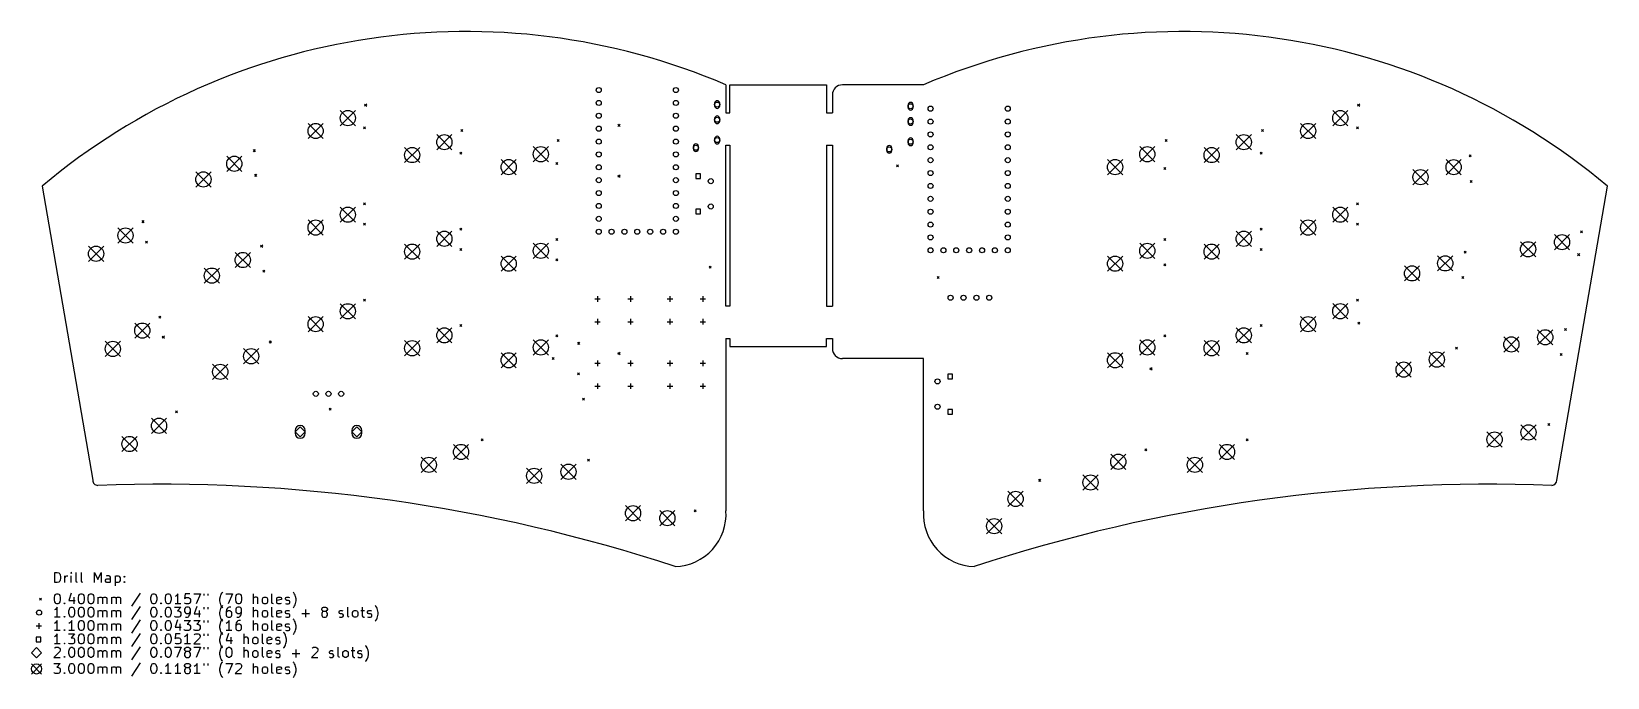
# Model space of a CAD drawing. Extents: x 1.3 to 13.6, y -7.1 to -2.1.
import ezdxf

# ---------------------------------------------------------------- set-up
doc = ezdxf.new("R2010")
doc.units = 0
doc.header["$MEASUREMENT"] = 0
doc.layers.add('BLACK', color=7, linetype='CONTINUOUS')

msp = doc.modelspace()

# ---------------------------------------------------------------- linework, layer by layer
at = {"layer": 'BLACK', "linetype": 'CONTINUOUS'}
for p, q in [((6.71833, -2.46859), (6.71833, -2.68733)), ((6.74957, -2.46859), (7.49953, -2.46859)), ((6.74957, -2.68733), (6.74957, -2.46859)), ((7.49953, -2.46859), (7.49953, -2.68733)), ((7.5451, -2.54733), (7.5451, -2.68733)), ((8.25376, -2.46859), (7.62384, -2.46859)), ((3.72069, -2.668), (3.8388, -2.78611)), ((3.8388, -2.668), (3.72069, -2.78611)), ((3.91059, -2.61782), (3.92634, -2.63357)), ((3.92634, -2.61782), (3.91059, -2.63357)), ((6.63024, -2.6123), (6.63024, -2.63198)), ((6.66961, -2.63198), (6.66961, -2.6123)), ((6.71833, -2.68733), (6.74957, -2.68733)), ((7.49953, -2.68733), (7.5451, -2.68733)), ((8.13321, -2.62539), (8.13321, -2.64507)), ((8.17258, -2.64507), (8.17258, -2.62539)), ((11.4333, -2.66798), (11.5514, -2.78609)), ((11.5514, -2.66798), (11.4333, -2.78609)), ((11.6271, -2.61782), (11.6429, -2.63357)), ((11.6429, -2.61782), (11.6271, -2.63357)), ((3.47069, -2.768), (3.5888, -2.88611)), ((3.5888, -2.768), (3.47069, -2.88611)), ((3.90115, -2.79502), (3.9169, -2.81077)), ((3.9169, -2.79502), (3.90115, -2.81077)), ((4.65863, -2.81467), (4.67437, -2.83042)), ((4.67437, -2.81467), (4.65863, -2.83042)), ((5.8791, -2.7753), (5.89485, -2.79105)), ((5.89485, -2.7753), (5.8791, -2.79105)), ((6.63024, -2.73041), (6.63024, -2.75009)), ((6.66961, -2.75009), (6.66961, -2.73041)), ((8.13321, -2.7435), (8.13321, -2.76318)), ((8.17258, -2.76318), (8.17258, -2.7435)), ((10.8791, -2.81467), (10.8948, -2.83042)), ((10.8948, -2.81467), (10.8791, -2.83042)), ((11.1833, -2.76798), (11.3014, -2.88609)), ((11.3014, -2.76798), (11.1833, -2.88609)), ((11.6177, -2.79502), (11.6334, -2.81077)), ((11.6334, -2.79502), (11.6177, -2.81077)), ((4.47069, -2.85501), (4.5888, -2.97312)), ((4.5888, -2.85501), (4.47069, -2.97312)), ((5.40666, -2.89341), (5.42241, -2.90916)), ((5.42241, -2.89341), (5.40666, -2.90916)), ((6.63024, -2.88789), (6.63024, -2.90757)), ((6.66961, -2.90757), (6.66961, -2.88789)), ((6.71833, -4.18724), (6.71833, -2.93731)), ((6.71833, -2.93731), (6.74957, -2.93731)), ((6.74957, -2.93731), (6.74957, -4.18724)), ((7.49953, -2.93733), (7.5451, -2.93733)), ((7.49953, -2.93733), (7.49953, -4.18724)), ((7.5451, -2.93733), (7.5451, -4.18724)), ((8.13321, -2.90098), (8.13321, -2.92066)), ((8.17258, -2.92066), (8.17258, -2.90098)), ((10.1311, -2.89341), (10.1468, -2.90916)), ((10.1468, -2.89341), (10.1311, -2.90916)), ((10.6833, -2.85499), (10.8014, -2.9731)), ((10.8014, -2.85499), (10.6833, -2.9731)), ((2.83868, -3.0227), (2.95679, -3.14081)), ((2.95679, -3.0227), (2.83868, -3.14081)), ((3.04445, -2.97215), (3.0602, -2.9879)), ((3.0602, -2.97215), (3.04445, -2.9879)), ((4.22069, -2.95501), (4.3388, -3.07312)), ((4.3388, -2.95501), (4.22069, -3.07312)), ((4.64919, -2.99187), (4.66493, -3.00762)), ((4.66493, -2.99187), (4.64919, -3.00762)), ((4.97069, -3.04852), (5.0888, -3.16663)), ((5.0888, -3.04852), (4.97069, -3.16663)), ((5.22069, -2.94852), (5.3388, -3.06663)), ((5.3388, -2.94852), (5.22069, -3.06663)), ((6.46488, -2.94694), (6.46488, -2.96663)), ((6.50425, -2.96663), (6.50425, -2.94694)), ((7.96785, -2.96003), (7.96785, -2.97972)), ((8.00722, -2.97972), (8.00722, -2.96003)), ((9.68327, -3.0485), (9.80138, -3.16661)), ((9.80138, -3.0485), (9.68327, -3.16661)), ((9.93327, -2.9485), (10.0514, -3.06661)), ((10.0514, -2.9485), (9.93327, -3.06661)), ((10.4333, -2.95499), (10.5514, -3.0731)), ((10.5514, -2.95499), (10.4333, -3.0731)), ((10.8697, -2.99188), (10.8854, -3.00762)), ((10.8854, -2.99188), (10.8697, -3.00762)), ((12.3141, -3.04883), (12.4322, -3.16694)), ((12.4322, -3.04883), (12.3141, -3.16694)), ((12.4933, -3.01152), (12.509, -3.02727)), ((12.509, -3.01152), (12.4933, -3.02727)), ((2.59834, -3.14411), (2.71645, -3.26222)), ((2.71645, -3.14411), (2.59834, -3.26222)), ((3.05424, -3.16354), (3.06999, -3.17929)), ((3.06999, -3.16354), (3.05424, -3.17929)), ((5.39722, -3.07062), (5.41297, -3.08636)), ((5.41297, -3.07062), (5.39722, -3.08636)), ((5.8791, -3.169), (5.89485, -3.18475)), ((5.89485, -3.169), (5.8791, -3.18475)), ((6.51989, -3.15916), (6.4837, -3.15916)), ((6.4837, -3.15916), (6.4837, -3.19535)), ((6.51989, -3.19535), (6.51989, -3.15916)), ((8.04445, -3.09026), (8.0602, -3.10601)), ((8.0602, -3.09026), (8.04445, -3.10601)), ((10.1216, -3.10999), (10.1374, -3.12573)), ((10.1374, -3.10999), (10.1216, -3.12573)), ((12.0564, -3.12666), (12.1745, -3.24477)), ((12.1745, -3.12666), (12.0564, -3.24477)), ((1.40337, -3.256), (1.79707, -5.53946)), ((6.4837, -3.19535), (6.51989, -3.19535)), ((12.5017, -3.21212), (12.5175, -3.22787)), ((12.5175, -3.21212), (12.5017, -3.22787)), ((13.175, -5.53946), (13.5687, -3.256)), ((3.72069, -3.418), (3.8388, -3.53611)), ((3.8388, -3.418), (3.72069, -3.53611)), ((3.90115, -3.38558), (3.9169, -3.40132)), ((3.9169, -3.38558), (3.90115, -3.40132)), ((11.4333, -3.41798), (11.5514, -3.53609)), ((11.5514, -3.41798), (11.4333, -3.53609)), ((11.6177, -3.38558), (11.6334, -3.40132)), ((11.6334, -3.38558), (11.6177, -3.40132)), ((2.17831, -3.52333), (2.19406, -3.53908)), ((2.19406, -3.52333), (2.17831, -3.53908)), ((3.47069, -3.518), (3.5888, -3.63611)), ((3.5888, -3.518), (3.47069, -3.63611)), ((3.90115, -3.54306), (3.9169, -3.5588)), ((3.9169, -3.54306), (3.90115, -3.5588)), ((6.51989, -3.43475), (6.4837, -3.43475)), ((6.4837, -3.43475), (6.4837, -3.47094)), ((6.4837, -3.47094), (6.51989, -3.47094)), ((6.51989, -3.47094), (6.51989, -3.43475)), ((11.1833, -3.51798), (11.3014, -3.63609)), ((11.3014, -3.51798), (11.1833, -3.63609)), ((11.6177, -3.54306), (11.6334, -3.5588)), ((11.6334, -3.54306), (11.6177, -3.5588)), ((1.9931, -3.57957), (2.11121, -3.69768)), ((2.11121, -3.57957), (1.9931, -3.69768)), ((4.47069, -3.60501), (4.5888, -3.72312)), ((4.5888, -3.60501), (4.47069, -3.72312)), ((4.64919, -3.58243), (4.66493, -3.59817)), ((4.66493, -3.58243), (4.64919, -3.59817)), ((5.39722, -3.66117), (5.41297, -3.67691)), ((5.41297, -3.66117), (5.39722, -3.67691)), ((10.1216, -3.66117), (10.1374, -3.67691)), ((10.1374, -3.66117), (10.1216, -3.67691)), ((10.6833, -3.60499), (10.8014, -3.7231)), ((10.8014, -3.60499), (10.6833, -3.7231)), ((10.8697, -3.58243), (10.8854, -3.59817)), ((10.8854, -3.58243), (10.8697, -3.59817)), ((13.1563, -3.63165), (13.2744, -3.74976)), ((13.2744, -3.63165), (13.1563, -3.74976)), ((13.3594, -3.60208), (13.3752, -3.61782)), ((13.3752, -3.60208), (13.3594, -3.61782)), ((1.76426, -3.72146), (1.88237, -3.83957)), ((1.88237, -3.72146), (1.76426, -3.83957)), ((2.20835, -3.68278), (2.2241, -3.69852)), ((2.2241, -3.68278), (2.20835, -3.69852)), ((2.90404, -3.76985), (3.02215, -3.88796)), ((3.02215, -3.76985), (2.90404, -3.88796)), ((3.10228, -3.71263), (3.11803, -3.72837)), ((3.11803, -3.71263), (3.10228, -3.72837)), ((4.22069, -3.70501), (4.3388, -3.82312)), ((4.3388, -3.70501), (4.22069, -3.82312)), ((4.64919, -3.73991), (4.66493, -3.75565)), ((4.66493, -3.73991), (4.64919, -3.75565)), ((5.22069, -3.69852), (5.3388, -3.81663)), ((5.3388, -3.69852), (5.22069, -3.81663)), ((9.93327, -3.6985), (10.0514, -3.81661)), ((10.0514, -3.6985), (9.93327, -3.81661)), ((10.4333, -3.70499), (10.5514, -3.8231)), ((10.5514, -3.70499), (10.4333, -3.8231)), ((10.8697, -3.73991), (10.8854, -3.75565)), ((10.8854, -3.73991), (10.8697, -3.75565)), ((12.2488, -3.79597), (12.3669, -3.91408)), ((12.3669, -3.79597), (12.2488, -3.91408)), ((12.4537, -3.7612), (12.4694, -3.77695)), ((12.4694, -3.7612), (12.4537, -3.77695)), ((12.8927, -3.68671), (13.0108, -3.80483)), ((13.0108, -3.68671), (12.8927, -3.80483)), ((13.337, -3.77972), (13.3527, -3.79546)), ((13.3527, -3.77972), (13.337, -3.79546)), ((2.66371, -3.89125), (2.78182, -4.00936)), ((2.78182, -3.89125), (2.66371, -4.00936)), ((3.11944, -3.90873), (3.13519, -3.92448)), ((3.13519, -3.90873), (3.11944, -3.92448)), ((4.97069, -3.79852), (5.0888, -3.91663)), ((5.0888, -3.79852), (4.97069, -3.91663)), ((5.39722, -3.81865), (5.41297, -3.83439)), ((5.41297, -3.81865), (5.39722, -3.83439)), ((6.58776, -3.87767), (6.60351, -3.89341)), ((6.60351, -3.87767), (6.58776, -3.89341)), ((9.68327, -3.7985), (9.80138, -3.91661)), ((9.80138, -3.7985), (9.68327, -3.91661)), ((10.1216, -3.85802), (10.1374, -3.87376)), ((10.1374, -3.85802), (10.1216, -3.87376)), ((11.991, -3.8738), (12.1091, -3.99191)), ((12.1091, -3.8738), (11.991, -3.99191)), ((8.35941, -3.95641), (8.37516, -3.97215)), ((8.37516, -3.95641), (8.35941, -3.97215)), ((12.4365, -3.9573), (12.4523, -3.97305)), ((12.4523, -3.9573), (12.4365, -3.97305)), ((3.90115, -4.13361), (3.9169, -4.14936)), ((3.9169, -4.13361), (3.90115, -4.14936)), ((5.69854, -4.13126), (5.74185, -4.13126)), ((5.7202, -4.10961), (5.7202, -4.15292)), ((5.95445, -4.13126), (5.99776, -4.13126)), ((5.9761, -4.10961), (5.9761, -4.15292)), ((6.26101, -4.13126), (6.30431, -4.13126)), ((6.28266, -4.10961), (6.28266, -4.15292)), ((6.51691, -4.13126), (6.56022, -4.13126)), ((6.53857, -4.10961), (6.53857, -4.15292)), ((11.6177, -4.13361), (11.6334, -4.14936)), ((11.6334, -4.13361), (11.6177, -4.14936)), ((2.3109, -4.26436), (2.32665, -4.2801)), ((2.32665, -4.26436), (2.3109, -4.2801)), ((3.47069, -4.268), (3.5888, -4.38611)), ((3.5888, -4.268), (3.47069, -4.38611)), ((3.72069, -4.168), (3.8388, -4.28611)), ((3.8388, -4.168), (3.72069, -4.28611)), ((6.74957, -4.18724), (6.71833, -4.18724)), ((7.49953, -4.18724), (7.5451, -4.18724)), ((11.1833, -4.26798), (11.3014, -4.38609)), ((11.3014, -4.26798), (11.1833, -4.38609)), ((11.4333, -4.16798), (11.5514, -4.28609)), ((11.5514, -4.16798), (11.4333, -4.28609)), ((2.12333, -4.31818), (2.24144, -4.43629)), ((2.24144, -4.31818), (2.12333, -4.43629)), ((4.47069, -4.35501), (4.5888, -4.47312)), ((4.5888, -4.35501), (4.47069, -4.47312)), ((4.64919, -4.33046), (4.66493, -4.34621)), ((4.66493, -4.33046), (4.64919, -4.34621)), ((5.69854, -4.30843), (5.74185, -4.30843)), ((5.7202, -4.28678), (5.7202, -4.33008)), ((5.95445, -4.30843), (5.99776, -4.30843)), ((5.9761, -4.28678), (5.9761, -4.33008)), ((6.26101, -4.30843), (6.30431, -4.30843)), ((6.28266, -4.28678), (6.28266, -4.33008)), ((6.51691, -4.30843), (6.56022, -4.30843)), ((6.53857, -4.28678), (6.53857, -4.33008)), ((10.6833, -4.35499), (10.8014, -4.4731)), ((10.8014, -4.35499), (10.6833, -4.4731)), ((10.8697, -4.33046), (10.8854, -4.34621)), ((10.8854, -4.33046), (10.8697, -4.34621)), ((11.6275, -4.31144), (11.6433, -4.32719)), ((11.6433, -4.31144), (11.6275, -4.32719)), ((13.0261, -4.37025), (13.1442, -4.48836)), ((13.1442, -4.37025), (13.0261, -4.48836)), ((13.2344, -4.3613), (13.2502, -4.37704)), ((13.2502, -4.3613), (13.2344, -4.37704)), ((1.8945, -4.46007), (2.01261, -4.57818)), ((2.01261, -4.46007), (1.8945, -4.57818)), ((2.33824, -4.41944), (2.35399, -4.43519)), ((2.35399, -4.41944), (2.33824, -4.43519)), ((2.96941, -4.51699), (3.08752, -4.6351)), ((3.08752, -4.51699), (2.96941, -4.6351)), ((3.16748, -4.45781), (3.18323, -4.47356)), ((3.18323, -4.45781), (3.16748, -4.47356)), ((4.22069, -4.45501), (4.3388, -4.57312)), ((4.3388, -4.45501), (4.22069, -4.57312)), ((5.22069, -4.44852), (5.3388, -4.56663)), ((5.3388, -4.44852), (5.22069, -4.56663)), ((5.39722, -4.4092), (5.41297, -4.42495)), ((5.41297, -4.4092), (5.39722, -4.42495)), ((5.56414, -4.46822), (5.57989, -4.48396)), ((5.57989, -4.46822), (5.56414, -4.48396)), ((6.71833, -4.43722), (6.71833, -5.77568)), ((6.71833, -4.43722), (6.74957, -4.43722)), ((6.74957, -4.43722), (6.74957, -4.49972)), ((6.74957, -4.49972), (7.49953, -4.49972)), ((7.49953, -4.43722), (7.5451, -4.43722)), ((7.49953, -4.49972), (7.49953, -4.43722)), ((7.5451, -4.43722), (7.5451, -4.51584)), ((9.93327, -4.4485), (10.0514, -4.56661)), ((10.0514, -4.4485), (9.93327, -4.56661)), ((10.1216, -4.4092), (10.1374, -4.42495)), ((10.1374, -4.4092), (10.1216, -4.42495)), ((10.4333, -4.45499), (10.5514, -4.5731)), ((10.5514, -4.45499), (10.4333, -4.5731)), ((12.3885, -4.50639), (12.4042, -4.52214)), ((12.4042, -4.50639), (12.3885, -4.52214)), ((12.7625, -4.42532), (12.8806, -4.54343)), ((12.8806, -4.42532), (12.7625, -4.54343)), ((2.72908, -4.6384), (2.84719, -4.75651)), ((2.84719, -4.6384), (2.72908, -4.75651)), ((4.97069, -4.54852), (5.0888, -4.66663)), ((5.0888, -4.54852), (4.97069, -4.66663)), ((5.3677, -4.58703), (5.38345, -4.60278)), ((5.38345, -4.58703), (5.3677, -4.60278)), ((5.69854, -4.63126), (5.74185, -4.63126)), ((5.7202, -4.60961), (5.7202, -4.65292)), ((5.8791, -4.54696), (5.89485, -4.5627)), ((5.89485, -4.54696), (5.8791, -4.5627)), ((5.95445, -4.63126), (5.99776, -4.63126)), ((5.9761, -4.60961), (5.9761, -4.65292)), ((6.26101, -4.63126), (6.30431, -4.63126)), ((6.28266, -4.60961), (6.28266, -4.65292)), ((6.51691, -4.63126), (6.56022, -4.63126)), ((6.53857, -4.60961), (6.53857, -4.65292)), ((8.25376, -4.59458), (7.62384, -4.59458)), ((8.25376, -5.77568), (8.25376, -4.59458)), ((9.68327, -4.5485), (9.80138, -4.66661)), ((9.80138, -4.5485), (9.68327, -4.66661)), ((10.7614, -4.54766), (10.7771, -4.56341)), ((10.7771, -4.54766), (10.7614, -4.56341)), ((11.9256, -4.62095), (12.0438, -4.73906)), ((12.0438, -4.62095), (11.9256, -4.73906)), ((12.1834, -4.54312), (12.3015, -4.66123)), ((12.3015, -4.54312), (12.1834, -4.66123)), ((13.2003, -4.55516), (13.216, -4.5709)), ((13.216, -4.55516), (13.2003, -4.5709)), ((5.56414, -4.70444), (5.57989, -4.72019)), ((5.57989, -4.70444), (5.56414, -4.72019)), ((8.47855, -4.71428), (8.44236, -4.71428)), ((8.44236, -4.71428), (8.44236, -4.75047)), ((8.44236, -4.75047), (8.47855, -4.75047)), ((8.47855, -4.75047), (8.47855, -4.71428)), ((10.0134, -4.66577), (10.0291, -4.68152)), ((10.0291, -4.66577), (10.0134, -4.68152)), ((5.69854, -4.80843), (5.74185, -4.80843)), ((5.7202, -4.78678), (5.7202, -4.83008)), ((5.95445, -4.80843), (5.99776, -4.80843)), ((5.9761, -4.78678), (5.9761, -4.83008)), ((6.26101, -4.80843), (6.30431, -4.80843)), ((6.28266, -4.78678), (6.28266, -4.83008)), ((6.51691, -4.80843), (6.56022, -4.80843)), ((6.53857, -4.78678), (6.53857, -4.83008)), ((2.44079, -5.00102), (2.45654, -5.01677)), ((2.45654, -5.00102), (2.44079, -5.01677)), ((3.635, -4.98003), (3.65075, -4.99578)), ((3.65075, -4.98003), (3.635, -4.99578)), ((5.60351, -4.90129), (5.61926, -4.91704)), ((5.61926, -4.90129), (5.60351, -4.91704)), ((8.47855, -4.98987), (8.44236, -4.98987)), ((8.44236, -4.98987), (8.44236, -5.02606)), ((8.47855, -5.02606), (8.47855, -4.98987)), ((2.25357, -5.05678), (2.37168, -5.17489)), ((2.37168, -5.05678), (2.25357, -5.17489)), ((3.40907, -5.12407), (3.3697, -5.16344)), ((3.44844, -5.16344), (3.40907, -5.12407)), ((3.85001, -5.12407), (3.81064, -5.16344)), ((3.88938, -5.16344), (3.85001, -5.12407)), ((8.44236, -5.02606), (8.47855, -5.02606)), ((12.8958, -5.10886), (13.0139, -5.22697)), ((13.0139, -5.10886), (12.8958, -5.22697)), ((13.1045, -5.09796), (13.1203, -5.11371)), ((13.1203, -5.09796), (13.1045, -5.11371)), ((2.02473, -5.19868), (2.14284, -5.31679)), ((2.14284, -5.19868), (2.02473, -5.31679)), ((3.3697, -5.1536), (3.3697, -5.17328)), ((3.3697, -5.16344), (3.40907, -5.20281)), ((3.40907, -5.20281), (3.44844, -5.16344)), ((3.44844, -5.17328), (3.44844, -5.1536)), ((3.81064, -5.1536), (3.81064, -5.17328)), ((3.81064, -5.16344), (3.85001, -5.20281)), ((3.85001, -5.20281), (3.88938, -5.16344)), ((3.88938, -5.17328), (3.88938, -5.1536)), ((4.60061, -5.26052), (4.71872, -5.37863)), ((4.71872, -5.26052), (4.60061, -5.37863)), ((4.81652, -5.21695), (4.83227, -5.2327)), ((4.83227, -5.21695), (4.81652, -5.2327)), ((10.5533, -5.2605), (10.6715, -5.37861)), ((10.6715, -5.2605), (10.5533, -5.37861)), ((10.7614, -5.21695), (10.7771, -5.2327)), ((10.7771, -5.21695), (10.7614, -5.2327)), ((12.6323, -5.16393), (12.7504, -5.28204)), ((12.7504, -5.16393), (12.6323, -5.28204)), ((4.35061, -5.36052), (4.46872, -5.47863)), ((4.46872, -5.36052), (4.35061, -5.47863)), ((5.64329, -5.37443), (5.65904, -5.39018)), ((5.65904, -5.37443), (5.64329, -5.39018)), ((9.70798, -5.33638), (9.82609, -5.45449)), ((9.82609, -5.33638), (9.70798, -5.45449)), ((9.974, -5.29569), (9.98975, -5.31144)), ((9.98975, -5.29569), (9.974, -5.31144)), ((10.3033, -5.3605), (10.4215, -5.47861)), ((10.4215, -5.3605), (10.3033, -5.47861)), ((5.1684, -5.44594), (5.28651, -5.56405)), ((5.28651, -5.44594), (5.1684, -5.56405)), ((5.43576, -5.41405), (5.55387, -5.53216)), ((5.55387, -5.41405), (5.43576, -5.53216)), ((9.49238, -5.49768), (9.61049, -5.61579)), ((9.61049, -5.49768), (9.49238, -5.61579)), ((8.91002, -5.62486), (9.02813, -5.74297)), ((9.02813, -5.62486), (8.91002, -5.74297)), ((9.14723, -5.53191), (9.16298, -5.54766)), ((9.16298, -5.53191), (9.14723, -5.54766)), ((5.93724, -5.73648), (6.05535, -5.85459)), ((6.05535, -5.73648), (5.93724, -5.85459)), ((6.20374, -5.77488), (6.32185, -5.89299)), ((6.32185, -5.77488), (6.20374, -5.89299)), ((6.47006, -5.76813), (6.48581, -5.78388)), ((6.48581, -5.76813), (6.47006, -5.78388)), ((8.74352, -5.83646), (8.86163, -5.95458)), ((8.86163, -5.83646), (8.74352, -5.95458)), ((1.50308, -6.33335), (1.50308, -6.25461)), ((1.50308, -6.25461), (1.52183, -6.25461)), ((1.52183, -6.33335), (1.50308, -6.33335)), ((1.52183, -6.25461), (1.53308, -6.25836)), ((1.53308, -6.3296), (1.52183, -6.33335)), ((1.53308, -6.25836), (1.54058, -6.26586)), ((1.54058, -6.3221), (1.53308, -6.3296)), ((1.54058, -6.26586), (1.54433, -6.27336)), ((1.54433, -6.3146), (1.54058, -6.3221)), ((1.54433, -6.27336), (1.54808, -6.28836)), ((1.54808, -6.29961), (1.54433, -6.3146)), ((1.54808, -6.28836), (1.54808, -6.29961)), ((1.58182, -6.33335), (1.58182, -6.28086)), ((1.58182, -6.29586), (1.58557, -6.28836)), ((1.58557, -6.28836), (1.58932, -6.28461)), ((1.58932, -6.28461), (1.59682, -6.28086)), ((1.59682, -6.28086), (1.60432, -6.28086)), ((1.63057, -6.25461), (1.62682, -6.25836)), ((1.62682, -6.25836), (1.63057, -6.26211)), ((1.63432, -6.25836), (1.63057, -6.25461)), ((1.63057, -6.25461), (1.63057, -6.26211)), ((1.63057, -6.26211), (1.63432, -6.25836)), ((1.63057, -6.33335), (1.63057, -6.28086)), ((1.66806, -6.3221), (1.66806, -6.25461)), ((1.67181, -6.3296), (1.66806, -6.3221)), ((1.67931, -6.33335), (1.67181, -6.3296)), ((1.70931, -6.3221), (1.70931, -6.25461)), ((1.71306, -6.3296), (1.70931, -6.3221)), ((1.72055, -6.33335), (1.71306, -6.3296)), ((1.81054, -6.33335), (1.81054, -6.25461)), ((1.81054, -6.25461), (1.83679, -6.31085)), ((1.83679, -6.31085), (1.86304, -6.25461)), ((1.86304, -6.25461), (1.86304, -6.33335)), ((1.89678, -6.3146), (1.90053, -6.30711)), ((1.89678, -6.3221), (1.89678, -6.3146)), ((1.90053, -6.3296), (1.89678, -6.3221)), ((1.90803, -6.28086), (1.90053, -6.28461)), ((1.90053, -6.30711), (1.90803, -6.30336)), ((1.90803, -6.33335), (1.90053, -6.3296)), ((1.92303, -6.28086), (1.90803, -6.28086)), ((1.90803, -6.30336), (1.92678, -6.30336)), ((1.92678, -6.33335), (1.90803, -6.33335)), ((1.93053, -6.28461), (1.92303, -6.28086)), ((1.92678, -6.30336), (1.93428, -6.29961)), ((1.93428, -6.3296), (1.92678, -6.33335)), ((1.93428, -6.29211), (1.93053, -6.28461)), ((1.93428, -6.33335), (1.93428, -6.29211)), ((1.97177, -6.28086), (1.97177, -6.3596)), ((1.97177, -6.28461), (1.97927, -6.28086)), ((1.97927, -6.33335), (1.97177, -6.3296)), ((1.97927, -6.28086), (1.99427, -6.28086)), ((1.99427, -6.33335), (1.97927, -6.33335)), ((1.99427, -6.28086), (2.00177, -6.28461)), ((2.00177, -6.3296), (1.99427, -6.33335)), ((2.00177, -6.28461), (2.00552, -6.28836)), ((2.00552, -6.32585), (2.00177, -6.3296)), ((2.00552, -6.28836), (2.00927, -6.29586)), ((2.00927, -6.31835), (2.00552, -6.32585)), ((2.00927, -6.29586), (2.00927, -6.31835)), ((2.03926, -6.28836), (2.04301, -6.28461)), ((2.04301, -6.29211), (2.03926, -6.28836)), ((2.03926, -6.3296), (2.04301, -6.32585)), ((2.04301, -6.33335), (2.03926, -6.3296)), ((2.04301, -6.28461), (2.04676, -6.28836)), ((2.04301, -6.28461), (2.04301, -6.29211)), ((2.04676, -6.28836), (2.04301, -6.29211)), ((2.04301, -6.32585), (2.04676, -6.3296)), ((2.04301, -6.32585), (2.04301, -6.33335)), ((2.04676, -6.3296), (2.04301, -6.33335)), ((1.38467, -6.45482), (1.40041, -6.47056)), ((1.40041, -6.45482), (1.38467, -6.47056)), ((1.49933, -6.44996), (1.50308, -6.43496)), ((1.49933, -6.46871), (1.49933, -6.44996)), ((1.50308, -6.48371), (1.49933, -6.46871)), ((1.50308, -6.43496), (1.50683, -6.42747)), ((1.50683, -6.49121), (1.50308, -6.48371)), ((1.50683, -6.42747), (1.51058, -6.42372)), ((1.51058, -6.42372), (1.51808, -6.41997)), ((1.51808, -6.41997), (1.52558, -6.41997)), ((1.52558, -6.41997), (1.53308, -6.42372)), ((1.53308, -6.42372), (1.53683, -6.42747)), ((1.53683, -6.42747), (1.54058, -6.43496)), ((1.54058, -6.48371), (1.53683, -6.49121)), ((1.54058, -6.43496), (1.54433, -6.44996)), ((1.54433, -6.46871), (1.54058, -6.48371)), ((1.54433, -6.44996), (1.54433, -6.46871)), ((1.63057, -6.41622), (1.61182, -6.47246)), ((1.61182, -6.47246), (1.66056, -6.47246)), ((1.64931, -6.44621), (1.64931, -6.49871)), ((1.68681, -6.44996), (1.69056, -6.43496)), ((1.68681, -6.46871), (1.68681, -6.44996)), ((1.69056, -6.48371), (1.68681, -6.46871)), ((1.69056, -6.43496), (1.69431, -6.42747)), ((1.69431, -6.49121), (1.69056, -6.48371)), ((1.69431, -6.42747), (1.69806, -6.42372)), ((1.69806, -6.42372), (1.70556, -6.41997)), ((1.70556, -6.41997), (1.71306, -6.41997)), ((1.71306, -6.41997), (1.72055, -6.42372)), ((1.72055, -6.42372), (1.7243, -6.42747)), ((1.7243, -6.42747), (1.72805, -6.43496)), ((1.72805, -6.48371), (1.7243, -6.49121)), ((1.72805, -6.43496), (1.7318, -6.44996)), ((1.7318, -6.46871), (1.72805, -6.48371)), ((1.7318, -6.44996), (1.7318, -6.46871)), ((1.7618, -6.44996), (1.76555, -6.43496)), ((1.7618, -6.46871), (1.7618, -6.44996)), ((1.76555, -6.48371), (1.7618, -6.46871)), ((1.76555, -6.43496), (1.7693, -6.42747)), ((1.7693, -6.49121), (1.76555, -6.48371)), ((1.7693, -6.42747), (1.77305, -6.42372)), ((1.77305, -6.42372), (1.78055, -6.41997)), ((1.78055, -6.41997), (1.78805, -6.41997)), ((1.78805, -6.41997), (1.79554, -6.42372)), ((1.79554, -6.42372), (1.79929, -6.42747)), ((1.79929, -6.42747), (1.80304, -6.43496)), ((1.80304, -6.48371), (1.79929, -6.49121)), ((1.80304, -6.43496), (1.80679, -6.44996)), ((1.80679, -6.46871), (1.80304, -6.48371)), ((1.80679, -6.44996), (1.80679, -6.46871)), ((1.84054, -6.49871), (1.84054, -6.44621)), ((1.84054, -6.45371), (1.84429, -6.44996)), ((1.84429, -6.44996), (1.85179, -6.44621)), ((1.85179, -6.44621), (1.86304, -6.44621)), ((1.86304, -6.44621), (1.87054, -6.44996)), ((1.87054, -6.44996), (1.87429, -6.45746)), ((1.87429, -6.45746), (1.87803, -6.44996)), ((1.87429, -6.45746), (1.87429, -6.49871)), ((1.87803, -6.44996), (1.88553, -6.44621)), ((1.88553, -6.44621), (1.89678, -6.44621)), ((1.89678, -6.44621), (1.90428, -6.44996)), ((1.90428, -6.44996), (1.90803, -6.45746)), ((1.90803, -6.45746), (1.90803, -6.49871)), ((1.94553, -6.49871), (1.94553, -6.44621)), ((1.94553, -6.45371), (1.94928, -6.44996)), ((1.94928, -6.44996), (1.95677, -6.44621)), ((1.95677, -6.44621), (1.96802, -6.44621)), ((1.96802, -6.44621), (1.97552, -6.44996)), ((1.97552, -6.44996), (1.97927, -6.45746)), ((1.97927, -6.45746), (1.98302, -6.44996)), ((1.97927, -6.45746), (1.97927, -6.49871)), ((1.98302, -6.44996), (1.99052, -6.44621)), ((1.99052, -6.44621), (2.00177, -6.44621)), ((2.00177, -6.44621), (2.00927, -6.44996)), ((2.00927, -6.44996), (2.01302, -6.45746)), ((2.01302, -6.45746), (2.01302, -6.49871)), ((2.16675, -6.41622), (2.09926, -6.51745)), ((2.24924, -6.44996), (2.25299, -6.43496)), ((2.24924, -6.46871), (2.24924, -6.44996)), ((2.25299, -6.48371), (2.24924, -6.46871)), ((2.25299, -6.43496), (2.25674, -6.42747)), ((2.25674, -6.49121), (2.25299, -6.48371)), ((2.25674, -6.42747), (2.26049, -6.42372)), ((2.26049, -6.42372), (2.26799, -6.41997)), ((2.26799, -6.41997), (2.27548, -6.41997)), ((2.27548, -6.41997), (2.28298, -6.42372)), ((2.28298, -6.42372), (2.28673, -6.42747)), ((2.28673, -6.42747), (2.29048, -6.43496)), ((2.29048, -6.48371), (2.28673, -6.49121)), ((2.29048, -6.43496), (2.29423, -6.44996)), ((2.29423, -6.46871), (2.29048, -6.48371)), ((2.29423, -6.44996), (2.29423, -6.46871)), ((2.36172, -6.44996), (2.36547, -6.43496)), ((2.36172, -6.46871), (2.36172, -6.44996)), ((2.36547, -6.48371), (2.36172, -6.46871)), ((2.36547, -6.43496), (2.36922, -6.42747)), ((2.36922, -6.49121), (2.36547, -6.48371)), ((2.36922, -6.42747), (2.37297, -6.42372)), ((2.37297, -6.42372), (2.38047, -6.41997)), ((2.38047, -6.41997), (2.38797, -6.41997)), ((2.38797, -6.41997), (2.39547, -6.42372)), ((2.39547, -6.42372), (2.39922, -6.42747)), ((2.39922, -6.42747), (2.40297, -6.43496)), ((2.40297, -6.48371), (2.39922, -6.49121)), ((2.40297, -6.43496), (2.40672, -6.44996)), ((2.40672, -6.46871), (2.40297, -6.48371)), ((2.40672, -6.44996), (2.40672, -6.46871)), ((2.44421, -6.43871), (2.43671, -6.44246)), ((2.45171, -6.43121), (2.44421, -6.43871)), ((2.45921, -6.41997), (2.45171, -6.43121)), ((2.45921, -6.49871), (2.45921, -6.41997)), ((2.51545, -6.41997), (2.51171, -6.45746)), ((2.51171, -6.45746), (2.51545, -6.45371)), ((2.55295, -6.41997), (2.51545, -6.41997)), ((2.51545, -6.45371), (2.52295, -6.44996)), ((2.52295, -6.44996), (2.5417, -6.44996)), ((2.5417, -6.44996), (2.5492, -6.45371)), ((2.5492, -6.45371), (2.55295, -6.45746)), ((2.55295, -6.45746), (2.5567, -6.46496)), ((2.5567, -6.48371), (2.55295, -6.49121)), ((2.5567, -6.46496), (2.5567, -6.48371)), ((2.58295, -6.41997), (2.63544, -6.41997)), ((2.63544, -6.41997), (2.60169, -6.49871)), ((2.66169, -6.41997), (2.66169, -6.43496)), ((2.69168, -6.41997), (2.69168, -6.43496)), ((2.78542, -6.46121), (2.78917, -6.44246)), ((2.78542, -6.47621), (2.78542, -6.46121)), ((2.78917, -6.49496), (2.78542, -6.47621)), ((2.78917, -6.44246), (2.79292, -6.43121)), ((2.79292, -6.43121), (2.79667, -6.42372)), ((2.79667, -6.42372), (2.80417, -6.41247)), ((2.80417, -6.41247), (2.80792, -6.40872)), ((2.83042, -6.41997), (2.88291, -6.41997)), ((2.88291, -6.41997), (2.84916, -6.49871)), ((2.90916, -6.44996), (2.91291, -6.43496)), ((2.90916, -6.46871), (2.90916, -6.44996)), ((2.91291, -6.48371), (2.90916, -6.46871)), ((2.91291, -6.43496), (2.91665, -6.42747)), ((2.91665, -6.49121), (2.91291, -6.48371)), ((2.91665, -6.42747), (2.9204, -6.42372)), ((2.9204, -6.42372), (2.9279, -6.41997)), ((2.9279, -6.41997), (2.9354, -6.41997)), ((2.9354, -6.41997), (2.9429, -6.42372)), ((2.9429, -6.42372), (2.94665, -6.42747)), ((2.94665, -6.42747), (2.9504, -6.43496)), ((2.9504, -6.48371), (2.94665, -6.49121)), ((2.9504, -6.43496), (2.95415, -6.44996)), ((2.95415, -6.46871), (2.9504, -6.48371)), ((2.95415, -6.44996), (2.95415, -6.46871)), ((3.04789, -6.49871), (3.04789, -6.41997)), ((3.05164, -6.44996), (3.04789, -6.45371)), ((3.05914, -6.44621), (3.05164, -6.44996)), ((3.07039, -6.44621), (3.05914, -6.44621)), ((3.07788, -6.44996), (3.07039, -6.44621)), ((3.08163, -6.45746), (3.07788, -6.44996)), ((3.08163, -6.49871), (3.08163, -6.45746)), ((3.11538, -6.46121), (3.11913, -6.45371)), ((3.11538, -6.48371), (3.11538, -6.46121)), ((3.11913, -6.49121), (3.11538, -6.48371)), ((3.11913, -6.45371), (3.12288, -6.44996)), ((3.12288, -6.44996), (3.13038, -6.44621)), ((3.13038, -6.44621), (3.14163, -6.44621)), ((3.14163, -6.44621), (3.14913, -6.44996)), ((3.14913, -6.44996), (3.15288, -6.45371)), ((3.15288, -6.45371), (3.15662, -6.46121)), ((3.15662, -6.48371), (3.15288, -6.49121)), ((3.15662, -6.46121), (3.15662, -6.48371)), ((3.19037, -6.48746), (3.19037, -6.41997)), ((3.19412, -6.49496), (3.19037, -6.48746)), ((3.22787, -6.45746), (3.23162, -6.44996)), ((3.22787, -6.48746), (3.22787, -6.45746)), ((3.26536, -6.46496), (3.22787, -6.47246)), ((3.23162, -6.49496), (3.22787, -6.48746)), ((3.23162, -6.44996), (3.23911, -6.44621)), ((3.23911, -6.44621), (3.25411, -6.44621)), ((3.25411, -6.44621), (3.26161, -6.44996)), ((3.26161, -6.44996), (3.26536, -6.45746)), ((3.26536, -6.45746), (3.26536, -6.46496)), ((3.29536, -6.45746), (3.29911, -6.44996)), ((3.29536, -6.46121), (3.29536, -6.45746)), ((3.29911, -6.46871), (3.29536, -6.46121)), ((3.29911, -6.44996), (3.30661, -6.44621)), ((3.30661, -6.47246), (3.29911, -6.46871)), ((3.30661, -6.44621), (3.31785, -6.44621)), ((3.31785, -6.47246), (3.30661, -6.47246)), ((3.31785, -6.44621), (3.32535, -6.44996)), ((3.32535, -6.47621), (3.31785, -6.47246)), ((3.3291, -6.48371), (3.32535, -6.47621)), ((3.32535, -6.49496), (3.3291, -6.48746)), ((3.3291, -6.48746), (3.3291, -6.48371)), ((3.3591, -6.41247), (3.35535, -6.40872)), ((3.3666, -6.42372), (3.3591, -6.41247)), ((3.37035, -6.43121), (3.3666, -6.42372)), ((3.3741, -6.44246), (3.37035, -6.43121)), ((3.37785, -6.46121), (3.3741, -6.44246)), ((3.3741, -6.49496), (3.37785, -6.47621)), ((3.37785, -6.47621), (3.37785, -6.46121)), ((1.50683, -6.54265), (1.49933, -6.5464)), ((1.54433, -6.60264), (1.49933, -6.60264)), ((1.51058, -6.49496), (1.50683, -6.49121)), ((1.51433, -6.53515), (1.50683, -6.54265)), ((1.51808, -6.49871), (1.51058, -6.49496)), ((1.52183, -6.5239), (1.51433, -6.53515)), ((1.52558, -6.49871), (1.51808, -6.49871)), ((1.52183, -6.60264), (1.52183, -6.5239)), ((1.53308, -6.49496), (1.52558, -6.49871)), ((1.53683, -6.49121), (1.53308, -6.49496)), ((1.57432, -6.49496), (1.57807, -6.49121)), ((1.57807, -6.49871), (1.57432, -6.49496)), ((1.57432, -6.59889), (1.57807, -6.59514)), ((1.57807, -6.60264), (1.57432, -6.59889)), ((1.57807, -6.49121), (1.58182, -6.49496)), ((1.57807, -6.49121), (1.57807, -6.49871)), ((1.58182, -6.49496), (1.57807, -6.49871)), ((1.57807, -6.59514), (1.58182, -6.59889)), ((1.57807, -6.59514), (1.57807, -6.60264)), ((1.58182, -6.59889), (1.57807, -6.60264)), ((1.61182, -6.5539), (1.61557, -6.5389)), ((1.61182, -6.57265), (1.61182, -6.5539)), ((1.61557, -6.58765), (1.61182, -6.57265)), ((1.61557, -6.5389), (1.61932, -6.5314)), ((1.61932, -6.59514), (1.61557, -6.58765)), ((1.61932, -6.5314), (1.62307, -6.52765)), ((1.62307, -6.59889), (1.61932, -6.59514)), ((1.62307, -6.52765), (1.63057, -6.5239)), ((1.63057, -6.60264), (1.62307, -6.59889)), ((1.63057, -6.5239), (1.63806, -6.5239)), ((1.63806, -6.60264), (1.63057, -6.60264)), ((1.63806, -6.5239), (1.64556, -6.52765)), ((1.64556, -6.59889), (1.63806, -6.60264)), ((1.64556, -6.52765), (1.64931, -6.5314)), ((1.64931, -6.59514), (1.64556, -6.59889)), ((1.64931, -6.5314), (1.65306, -6.5389)), ((1.65306, -6.58765), (1.64931, -6.59514)), ((1.65306, -6.5389), (1.65681, -6.5539)), ((1.65681, -6.57265), (1.65306, -6.58765)), ((1.65681, -6.5539), (1.65681, -6.57265)), ((1.68681, -6.5539), (1.69056, -6.5389)), ((1.68681, -6.57265), (1.68681, -6.5539)), ((1.69056, -6.58765), (1.68681, -6.57265)), ((1.69056, -6.5389), (1.69431, -6.5314)), ((1.69431, -6.59514), (1.69056, -6.58765)), ((1.69806, -6.49496), (1.69431, -6.49121)), ((1.69431, -6.5314), (1.69806, -6.52765)), ((1.69806, -6.59889), (1.69431, -6.59514)), ((1.70556, -6.49871), (1.69806, -6.49496)), ((1.69806, -6.52765), (1.70556, -6.5239)), ((1.70556, -6.60264), (1.69806, -6.59889)), ((1.71306, -6.49871), (1.70556, -6.49871)), ((1.70556, -6.5239), (1.71306, -6.5239)), ((1.71306, -6.60264), (1.70556, -6.60264)), ((1.72055, -6.49496), (1.71306, -6.49871)), ((1.71306, -6.5239), (1.72055, -6.52765)), ((1.72055, -6.59889), (1.71306, -6.60264)), ((1.7243, -6.49121), (1.72055, -6.49496)), ((1.72055, -6.52765), (1.7243, -6.5314)), ((1.7243, -6.59514), (1.72055, -6.59889)), ((1.7243, -6.5314), (1.72805, -6.5389)), ((1.72805, -6.58765), (1.7243, -6.59514)), ((1.72805, -6.5389), (1.7318, -6.5539)), ((1.7318, -6.57265), (1.72805, -6.58765)), ((1.7318, -6.5539), (1.7318, -6.57265)), ((1.7618, -6.5539), (1.76555, -6.5389)), ((1.7618, -6.57265), (1.7618, -6.5539)), ((1.76555, -6.58765), (1.7618, -6.57265)), ((1.76555, -6.5389), (1.7693, -6.5314)), ((1.7693, -6.59514), (1.76555, -6.58765)), ((1.77305, -6.49496), (1.7693, -6.49121)), ((1.7693, -6.5314), (1.77305, -6.52765)), ((1.77305, -6.59889), (1.7693, -6.59514)), ((1.78055, -6.49871), (1.77305, -6.49496)), ((1.77305, -6.52765), (1.78055, -6.5239)), ((1.78055, -6.60264), (1.77305, -6.59889)), ((1.78805, -6.49871), (1.78055, -6.49871)), ((1.78055, -6.5239), (1.78805, -6.5239)), ((1.78805, -6.60264), (1.78055, -6.60264)), ((1.79554, -6.49496), (1.78805, -6.49871)), ((1.78805, -6.5239), (1.79554, -6.52765)), ((1.79554, -6.59889), (1.78805, -6.60264)), ((1.79929, -6.49121), (1.79554, -6.49496)), ((1.79554, -6.52765), (1.79929, -6.5314)), ((1.79929, -6.59514), (1.79554, -6.59889)), ((1.79929, -6.5314), (1.80304, -6.5389)), ((1.80304, -6.58765), (1.79929, -6.59514)), ((1.80304, -6.5389), (1.80679, -6.5539)), ((1.80679, -6.57265), (1.80304, -6.58765)), ((1.80679, -6.5539), (1.80679, -6.57265)), ((1.84054, -6.60264), (1.84054, -6.55015)), ((1.84054, -6.55765), (1.84429, -6.5539)), ((1.84429, -6.5539), (1.85179, -6.55015)), ((1.85179, -6.55015), (1.86304, -6.55015)), ((1.86304, -6.55015), (1.87054, -6.5539)), ((1.87054, -6.5539), (1.87429, -6.5614)), ((1.87429, -6.5614), (1.87803, -6.5539)), ((1.87429, -6.5614), (1.87429, -6.60264)), ((1.87803, -6.5539), (1.88553, -6.55015)), ((1.88553, -6.55015), (1.89678, -6.55015)), ((1.89678, -6.55015), (1.90428, -6.5539)), ((1.90428, -6.5539), (1.90803, -6.5614)), ((1.90803, -6.5614), (1.90803, -6.60264)), ((1.94553, -6.60264), (1.94553, -6.55015)), ((1.94553, -6.55765), (1.94928, -6.5539)), ((1.94928, -6.5539), (1.95677, -6.55015)), ((1.95677, -6.55015), (1.96802, -6.55015)), ((1.96802, -6.55015), (1.97552, -6.5539)), ((1.97552, -6.5539), (1.97927, -6.5614)), ((1.97927, -6.5614), (1.98302, -6.5539)), ((1.97927, -6.5614), (1.97927, -6.60264)), ((1.98302, -6.5539), (1.99052, -6.55015)), ((1.99052, -6.55015), (2.00177, -6.55015)), ((2.00177, -6.55015), (2.00927, -6.5539)), ((2.00927, -6.5539), (2.01302, -6.5614)), ((2.01302, -6.5614), (2.01302, -6.60264)), ((2.16675, -6.52015), (2.09926, -6.62139)), ((2.24924, -6.5539), (2.25299, -6.5389)), ((2.24924, -6.57265), (2.24924, -6.5539)), ((2.25299, -6.58765), (2.24924, -6.57265)), ((2.25299, -6.5389), (2.25674, -6.5314)), ((2.25674, -6.59514), (2.25299, -6.58765)), ((2.26049, -6.49496), (2.25674, -6.49121)), ((2.25674, -6.5314), (2.26049, -6.52765)), ((2.26049, -6.59889), (2.25674, -6.59514)), ((2.26799, -6.49871), (2.26049, -6.49496)), ((2.26049, -6.52765), (2.26799, -6.5239)), ((2.26799, -6.60264), (2.26049, -6.59889)), ((2.27548, -6.49871), (2.26799, -6.49871)), ((2.26799, -6.5239), (2.27548, -6.5239)), ((2.27548, -6.60264), (2.26799, -6.60264)), ((2.28298, -6.49496), (2.27548, -6.49871)), ((2.27548, -6.5239), (2.28298, -6.52765)), ((2.28298, -6.59889), (2.27548, -6.60264)), ((2.28673, -6.49121), (2.28298, -6.49496)), ((2.28298, -6.52765), (2.28673, -6.5314)), ((2.28673, -6.59514), (2.28298, -6.59889)), ((2.28673, -6.5314), (2.29048, -6.5389)), ((2.29048, -6.58765), (2.28673, -6.59514)), ((2.29048, -6.5389), (2.29423, -6.5539)), ((2.29423, -6.57265), (2.29048, -6.58765)), ((2.29423, -6.5539), (2.29423, -6.57265)), ((2.32423, -6.49496), (2.32798, -6.49121)), ((2.32798, -6.49871), (2.32423, -6.49496)), ((2.32423, -6.59889), (2.32798, -6.59514)), ((2.32798, -6.60264), (2.32423, -6.59889)), ((2.32798, -6.49121), (2.33173, -6.49496)), ((2.32798, -6.49121), (2.32798, -6.49871)), ((2.33173, -6.49496), (2.32798, -6.49871)), ((2.32798, -6.59514), (2.33173, -6.59889)), ((2.32798, -6.59514), (2.32798, -6.60264)), ((2.33173, -6.59889), (2.32798, -6.60264)), ((2.36172, -6.5539), (2.36547, -6.5389)), ((2.36172, -6.57265), (2.36172, -6.5539)), ((2.36547, -6.58765), (2.36172, -6.57265)), ((2.36547, -6.5389), (2.36922, -6.5314)), ((2.36922, -6.59514), (2.36547, -6.58765)), ((2.37297, -6.49496), (2.36922, -6.49121)), ((2.36922, -6.5314), (2.37297, -6.52765)), ((2.37297, -6.59889), (2.36922, -6.59514)), ((2.38047, -6.49871), (2.37297, -6.49496)), ((2.37297, -6.52765), (2.38047, -6.5239)), ((2.38047, -6.60264), (2.37297, -6.59889)), ((2.38797, -6.49871), (2.38047, -6.49871)), ((2.38047, -6.5239), (2.38797, -6.5239)), ((2.38797, -6.60264), (2.38047, -6.60264)), ((2.39547, -6.49496), (2.38797, -6.49871)), ((2.38797, -6.5239), (2.39547, -6.52765)), ((2.39547, -6.59889), (2.38797, -6.60264)), ((2.39922, -6.49121), (2.39547, -6.49496)), ((2.39547, -6.52765), (2.39922, -6.5314)), ((2.39922, -6.59514), (2.39547, -6.59889)), ((2.39922, -6.5314), (2.40297, -6.5389)), ((2.40297, -6.58765), (2.39922, -6.59514)), ((2.40297, -6.5389), (2.40672, -6.5539)), ((2.40672, -6.57265), (2.40297, -6.58765)), ((2.40672, -6.5539), (2.40672, -6.57265)), ((2.43297, -6.5239), (2.48171, -6.5239)), ((2.43671, -6.59889), (2.43297, -6.59514)), ((2.48171, -6.49871), (2.43671, -6.49871)), ((2.44421, -6.60264), (2.43671, -6.59889)), ((2.46671, -6.60264), (2.44421, -6.60264)), ((2.48171, -6.5239), (2.45546, -6.5539)), ((2.45546, -6.5539), (2.46671, -6.5539)), ((2.46671, -6.5539), (2.47421, -6.55765)), ((2.47421, -6.59889), (2.46671, -6.60264)), ((2.47421, -6.55765), (2.47796, -6.5614)), ((2.47796, -6.59514), (2.47421, -6.59889)), ((2.47796, -6.5614), (2.48171, -6.5689)), ((2.48171, -6.58765), (2.47796, -6.59514)), ((2.48171, -6.5689), (2.48171, -6.58765)), ((2.51545, -6.49496), (2.51171, -6.49121)), ((2.51545, -6.5314), (2.51171, -6.5389)), ((2.51171, -6.5389), (2.51171, -6.55765)), ((2.51171, -6.55765), (2.51545, -6.56515)), ((2.52295, -6.49871), (2.51545, -6.49496)), ((2.5192, -6.52765), (2.51545, -6.5314)), ((2.51545, -6.56515), (2.5192, -6.5689)), ((2.5267, -6.5239), (2.5192, -6.52765)), ((2.5192, -6.5689), (2.5267, -6.57265)), ((2.5192, -6.60264), (2.5342, -6.60264)), ((2.5417, -6.49871), (2.52295, -6.49871)), ((2.5417, -6.5239), (2.5267, -6.5239)), ((2.5267, -6.57265), (2.5417, -6.57265)), ((2.5342, -6.60264), (2.5417, -6.59889)), ((2.5492, -6.49496), (2.5417, -6.49871)), ((2.5492, -6.52765), (2.5417, -6.5239)), ((2.5417, -6.57265), (2.5492, -6.5689)), ((2.5417, -6.59889), (2.54545, -6.59514)), ((2.54545, -6.59514), (2.55295, -6.5839)), ((2.55295, -6.49121), (2.5492, -6.49496)), ((2.55295, -6.5314), (2.5492, -6.52765)), ((2.5492, -6.5689), (2.55295, -6.56515)), ((2.5567, -6.5389), (2.55295, -6.5314)), ((2.55295, -6.56515), (2.5567, -6.55765)), ((2.55295, -6.5839), (2.5567, -6.5689)), ((2.5567, -6.5689), (2.5567, -6.5389)), ((2.60544, -6.52015), (2.5867, -6.5764)), ((2.5867, -6.5764), (2.63544, -6.5764)), ((2.62419, -6.55015), (2.62419, -6.60264)), ((2.66169, -6.5239), (2.66169, -6.5389)), ((2.69168, -6.5239), (2.69168, -6.5389)), ((2.78542, -6.56515), (2.78917, -6.5464)), ((2.78542, -6.58015), (2.78542, -6.56515)), ((2.78917, -6.59889), (2.78542, -6.58015)), ((2.79292, -6.50621), (2.78917, -6.49496)), ((2.78917, -6.5464), (2.79292, -6.53515)), ((2.79292, -6.61014), (2.78917, -6.59889)), ((2.79667, -6.5137), (2.79292, -6.50621)), ((2.79292, -6.53515), (2.79667, -6.52765)), ((2.79667, -6.61764), (2.79292, -6.61014)), ((2.80417, -6.52495), (2.79667, -6.5137)), ((2.79667, -6.52765), (2.80417, -6.5164)), ((2.80417, -6.5164), (2.80792, -6.51265)), ((2.80792, -6.5287), (2.80417, -6.52495)), ((2.83791, -6.54265), (2.83417, -6.55765)), ((2.83417, -6.55765), (2.83417, -6.58765)), ((2.83791, -6.5614), (2.83417, -6.5689)), ((2.83417, -6.58765), (2.83791, -6.59514)), ((2.84541, -6.5314), (2.83791, -6.54265)), ((2.84166, -6.55765), (2.83791, -6.5614)), ((2.83791, -6.59514), (2.84166, -6.59889)), ((2.84916, -6.5539), (2.84166, -6.55765)), ((2.84166, -6.59889), (2.84916, -6.60264)), ((2.84916, -6.52765), (2.84541, -6.5314)), ((2.85666, -6.5239), (2.84916, -6.52765)), ((2.86416, -6.5539), (2.84916, -6.5539)), ((2.84916, -6.60264), (2.86416, -6.60264)), ((2.87166, -6.5239), (2.85666, -6.5239)), ((2.87166, -6.55765), (2.86416, -6.5539)), ((2.86416, -6.60264), (2.87166, -6.59889)), ((2.87541, -6.5614), (2.87166, -6.55765)), ((2.87166, -6.59889), (2.87541, -6.59514)), ((2.87916, -6.5689), (2.87541, -6.5614)), ((2.87541, -6.59514), (2.87916, -6.58765)), ((2.87916, -6.58765), (2.87916, -6.5689)), ((2.91291, -6.5314), (2.90916, -6.5389)), ((2.90916, -6.5389), (2.90916, -6.55765)), ((2.90916, -6.55765), (2.91291, -6.56515)), ((2.91665, -6.52765), (2.91291, -6.5314)), ((2.91291, -6.56515), (2.91665, -6.5689)), ((2.9204, -6.49496), (2.91665, -6.49121)), ((2.92415, -6.5239), (2.91665, -6.52765)), ((2.91665, -6.5689), (2.92415, -6.57265)), ((2.91665, -6.60264), (2.93165, -6.60264)), ((2.9279, -6.49871), (2.9204, -6.49496)), ((2.93915, -6.5239), (2.92415, -6.5239)), ((2.92415, -6.57265), (2.93915, -6.57265)), ((2.9354, -6.49871), (2.9279, -6.49871)), ((2.93165, -6.60264), (2.93915, -6.59889)), ((2.9429, -6.49496), (2.9354, -6.49871)), ((2.94665, -6.52765), (2.93915, -6.5239)), ((2.93915, -6.57265), (2.94665, -6.5689)), ((2.93915, -6.59889), (2.9429, -6.59514)), ((2.94665, -6.49121), (2.9429, -6.49496)), ((2.9429, -6.59514), (2.9504, -6.5839)), ((2.9504, -6.5314), (2.94665, -6.52765)), ((2.94665, -6.5689), (2.9504, -6.56515)), ((2.95415, -6.5389), (2.9504, -6.5314)), ((2.9504, -6.56515), (2.95415, -6.55765)), ((2.9504, -6.5839), (2.95415, -6.5689)), ((2.95415, -6.5689), (2.95415, -6.5389)), ((3.04789, -6.60264), (3.04789, -6.5239)), ((3.05164, -6.5539), (3.04789, -6.55765)), ((3.05914, -6.55015), (3.05164, -6.5539)), ((3.07039, -6.55015), (3.05914, -6.55015)), ((3.07788, -6.5539), (3.07039, -6.55015)), ((3.08163, -6.5614), (3.07788, -6.5539)), ((3.08163, -6.60264), (3.08163, -6.5614)), ((3.11538, -6.56515), (3.11913, -6.55765)), ((3.11538, -6.58765), (3.11538, -6.56515)), ((3.11913, -6.59514), (3.11538, -6.58765)), ((3.12288, -6.49496), (3.11913, -6.49121)), ((3.11913, -6.55765), (3.12288, -6.5539)), ((3.12288, -6.59889), (3.11913, -6.59514)), ((3.13038, -6.49871), (3.12288, -6.49496)), ((3.12288, -6.5539), (3.13038, -6.55015)), ((3.13038, -6.60264), (3.12288, -6.59889)), ((3.14163, -6.49871), (3.13038, -6.49871)), ((3.13038, -6.55015), (3.14163, -6.55015)), ((3.14163, -6.60264), (3.13038, -6.60264)), ((3.14913, -6.49496), (3.14163, -6.49871)), ((3.14163, -6.55015), (3.14913, -6.5539)), ((3.14913, -6.59889), (3.14163, -6.60264)), ((3.15288, -6.49121), (3.14913, -6.49496)), ((3.14913, -6.5539), (3.15288, -6.55765)), ((3.15288, -6.59514), (3.14913, -6.59889)), ((3.15288, -6.55765), (3.15662, -6.56515)), ((3.15662, -6.58765), (3.15288, -6.59514)), ((3.15662, -6.56515), (3.15662, -6.58765)), ((3.19037, -6.59139), (3.19037, -6.5239)), ((3.19412, -6.59889), (3.19037, -6.59139)), ((3.20162, -6.49871), (3.19412, -6.49496)), ((3.20162, -6.60264), (3.19412, -6.59889)), ((3.22787, -6.5614), (3.23162, -6.5539)), ((3.22787, -6.59139), (3.22787, -6.5614)), ((3.26536, -6.5689), (3.22787, -6.5764)), ((3.23162, -6.59889), (3.22787, -6.59139)), ((3.23911, -6.49871), (3.23162, -6.49496)), ((3.23162, -6.5539), (3.23911, -6.55015)), ((3.23911, -6.60264), (3.23162, -6.59889)), ((3.25411, -6.49871), (3.23911, -6.49871)), ((3.23911, -6.55015), (3.25411, -6.55015)), ((3.25411, -6.60264), (3.23911, -6.60264)), ((3.26161, -6.49496), (3.25411, -6.49871)), ((3.25411, -6.55015), (3.26161, -6.5539)), ((3.26161, -6.59889), (3.25411, -6.60264)), ((3.26161, -6.5539), (3.26536, -6.5614)), ((3.26536, -6.5614), (3.26536, -6.5689)), ((3.29536, -6.49496), (3.30286, -6.49871)), ((3.29536, -6.5614), (3.29911, -6.5539)), ((3.29536, -6.56515), (3.29536, -6.5614)), ((3.29911, -6.57265), (3.29536, -6.56515)), ((3.29536, -6.59889), (3.30286, -6.60264)), ((3.29911, -6.5539), (3.30661, -6.55015)), ((3.30661, -6.5764), (3.29911, -6.57265)), ((3.30286, -6.49871), (3.31785, -6.49871)), ((3.30286, -6.60264), (3.31785, -6.60264)), ((3.30661, -6.55015), (3.31785, -6.55015)), ((3.31785, -6.5764), (3.30661, -6.5764)), ((3.31785, -6.49871), (3.32535, -6.49496)), ((3.31785, -6.55015), (3.32535, -6.5539)), ((3.32535, -6.58015), (3.31785, -6.5764)), ((3.31785, -6.60264), (3.32535, -6.59889)), ((3.3291, -6.58765), (3.32535, -6.58015)), ((3.32535, -6.59889), (3.3291, -6.59139)), ((3.3291, -6.59139), (3.3291, -6.58765)), ((3.35535, -6.5287), (3.3591, -6.52495)), ((3.3591, -6.52495), (3.3666, -6.5137)), ((3.3666, -6.5137), (3.37035, -6.50621)), ((3.37035, -6.50621), (3.3741, -6.49496)), ((3.42284, -6.57265), (3.48283, -6.57265)), ((3.45284, -6.60264), (3.45284, -6.54265)), ((3.57657, -6.5389), (3.58032, -6.5314)), ((3.57657, -6.54265), (3.57657, -6.5389)), ((3.58032, -6.55015), (3.57657, -6.54265)), ((3.58032, -6.56515), (3.57657, -6.57265)), ((3.57657, -6.57265), (3.57657, -6.58765)), ((3.57657, -6.58765), (3.58032, -6.59514)), ((3.58032, -6.5314), (3.58407, -6.52765)), ((3.58407, -6.5539), (3.58032, -6.55015)), ((3.58407, -6.5614), (3.58032, -6.56515)), ((3.58032, -6.59514), (3.58407, -6.59889)), ((3.58407, -6.52765), (3.59157, -6.5239)), ((3.59157, -6.55765), (3.58407, -6.5539)), ((3.59157, -6.55765), (3.58407, -6.5614)), ((3.58407, -6.59889), (3.59157, -6.60264)), ((3.59157, -6.5239), (3.60657, -6.5239)), ((3.60657, -6.55765), (3.59157, -6.55765)), ((3.59157, -6.60264), (3.60657, -6.60264)), ((3.60657, -6.5239), (3.61407, -6.52765)), ((3.61407, -6.5539), (3.60657, -6.55765)), ((3.61407, -6.5614), (3.60657, -6.55765)), ((3.60657, -6.60264), (3.61407, -6.59889)), ((3.61407, -6.52765), (3.61782, -6.5314)), ((3.61782, -6.55015), (3.61407, -6.5539)), ((3.61782, -6.56515), (3.61407, -6.5614)), ((3.61407, -6.59889), (3.61782, -6.59514)), ((3.61782, -6.5314), (3.62157, -6.5389)), ((3.62157, -6.54265), (3.61782, -6.55015)), ((3.62157, -6.57265), (3.61782, -6.56515)), ((3.61782, -6.59514), (3.62157, -6.58765)), ((3.62157, -6.5389), (3.62157, -6.54265)), ((3.62157, -6.58765), (3.62157, -6.57265)), ((3.71156, -6.5614), (3.71531, -6.5539)), ((3.71156, -6.56515), (3.71156, -6.5614)), ((3.71531, -6.57265), (3.71156, -6.56515)), ((3.71156, -6.59889), (3.71905, -6.60264)), ((3.71531, -6.5539), (3.7228, -6.55015)), ((3.7228, -6.5764), (3.71531, -6.57265)), ((3.71905, -6.60264), (3.73405, -6.60264)), ((3.7228, -6.55015), (3.73405, -6.55015)), ((3.73405, -6.5764), (3.7228, -6.5764)), ((3.73405, -6.55015), (3.74155, -6.5539)), ((3.74155, -6.58015), (3.73405, -6.5764)), ((3.73405, -6.60264), (3.74155, -6.59889)), ((3.7453, -6.58765), (3.74155, -6.58015)), ((3.74155, -6.59889), (3.7453, -6.59139)), ((3.7453, -6.59139), (3.7453, -6.58765)), ((3.77905, -6.59139), (3.77905, -6.5239)), ((3.7828, -6.59889), (3.77905, -6.59139)), ((3.7903, -6.60264), (3.7828, -6.59889)), ((3.81654, -6.56515), (3.82029, -6.55765)), ((3.81654, -6.58765), (3.81654, -6.56515)), ((3.82029, -6.59514), (3.81654, -6.58765)), ((3.82029, -6.55765), (3.82404, -6.5539)), ((3.82404, -6.59889), (3.82029, -6.59514)), ((3.82404, -6.5539), (3.83154, -6.55015)), ((3.83154, -6.60264), (3.82404, -6.59889)), ((3.83154, -6.55015), (3.84279, -6.55015)), ((3.84279, -6.60264), (3.83154, -6.60264)), ((3.84279, -6.55015), (3.85029, -6.5539)), ((3.85029, -6.59889), (3.84279, -6.60264)), ((3.85029, -6.5539), (3.85404, -6.55765)), ((3.85404, -6.59514), (3.85029, -6.59889)), ((3.85404, -6.55765), (3.85779, -6.56515)), ((3.85779, -6.58765), (3.85404, -6.59514)), ((3.85779, -6.56515), (3.85779, -6.58765)), ((3.88028, -6.55015), (3.91028, -6.55015)), ((3.89153, -6.5239), (3.89153, -6.59139)), ((3.89153, -6.59139), (3.89528, -6.59889)), ((3.89528, -6.59889), (3.90278, -6.60264)), ((3.90278, -6.60264), (3.91028, -6.60264)), ((3.93278, -6.5614), (3.93653, -6.5539)), ((3.93278, -6.56515), (3.93278, -6.5614)), ((3.93653, -6.57265), (3.93278, -6.56515)), ((3.93278, -6.59889), (3.94028, -6.60264)), ((3.93653, -6.5539), (3.94403, -6.55015)), ((3.94403, -6.5764), (3.93653, -6.57265)), ((3.94028, -6.60264), (3.95528, -6.60264)), ((3.94403, -6.55015), (3.95528, -6.55015)), ((3.95528, -6.5764), (3.94403, -6.5764)), ((3.95528, -6.55015), (3.96277, -6.5539)), ((3.96277, -6.58015), (3.95528, -6.5764)), ((3.95528, -6.60264), (3.96277, -6.59889)), ((3.96652, -6.58765), (3.96277, -6.58015)), ((3.96277, -6.59889), (3.96652, -6.59139)), ((3.96652, -6.59139), (3.96652, -6.58765)), ((3.99652, -6.5164), (3.99277, -6.51265)), ((4.00402, -6.52765), (3.99652, -6.5164)), ((4.00777, -6.53515), (4.00402, -6.52765)), ((4.00402, -6.61764), (4.00777, -6.61014)), ((4.01152, -6.5464), (4.00777, -6.53515)), ((4.00777, -6.61014), (4.01152, -6.59889)), ((4.01527, -6.56515), (4.01152, -6.5464)), ((4.01152, -6.59889), (4.01527, -6.58015)), ((4.01527, -6.58015), (4.01527, -6.56515)), ((1.35711, -6.67056), (1.40041, -6.67056)), ((1.37876, -6.64891), (1.37876, -6.69222)), ((1.50683, -6.64659), (1.49933, -6.65034)), ((1.54433, -6.70658), (1.49933, -6.70658)), ((1.51433, -6.63909), (1.50683, -6.64659)), ((1.52183, -6.62784), (1.51433, -6.63909)), ((1.52183, -6.73178), (1.51433, -6.74303)), ((1.52183, -6.70658), (1.52183, -6.62784)), ((1.52183, -6.81052), (1.52183, -6.73178)), ((1.57432, -6.70283), (1.57807, -6.69908)), ((1.57807, -6.70658), (1.57432, -6.70283)), ((1.57807, -6.69908), (1.58182, -6.70283)), ((1.57807, -6.69908), (1.57807, -6.70658)), ((1.58182, -6.70283), (1.57807, -6.70658)), ((1.60807, -6.73178), (1.65681, -6.73178)), ((1.61932, -6.64659), (1.61182, -6.65034)), ((1.65681, -6.70658), (1.61182, -6.70658)), ((1.62682, -6.63909), (1.61932, -6.64659)), ((1.63432, -6.62784), (1.62682, -6.63909)), ((1.65681, -6.73178), (1.63057, -6.76177)), ((1.63432, -6.70658), (1.63432, -6.62784)), ((1.68681, -6.65784), (1.69056, -6.64284)), ((1.68681, -6.67658), (1.68681, -6.65784)), ((1.69056, -6.69158), (1.68681, -6.67658)), ((1.69056, -6.64284), (1.69431, -6.63534)), ((1.69431, -6.69908), (1.69056, -6.69158)), ((1.69431, -6.63534), (1.69806, -6.63159)), ((1.69806, -6.70283), (1.69431, -6.69908)), ((1.69431, -6.73928), (1.69806, -6.73553)), ((1.69806, -6.63159), (1.70556, -6.62784)), ((1.70556, -6.70658), (1.69806, -6.70283)), ((1.69806, -6.73553), (1.70556, -6.73178)), ((1.70556, -6.62784), (1.71306, -6.62784)), ((1.71306, -6.70658), (1.70556, -6.70658)), ((1.70556, -6.73178), (1.71306, -6.73178)), ((1.71306, -6.62784), (1.72055, -6.63159)), ((1.72055, -6.70283), (1.71306, -6.70658)), ((1.71306, -6.73178), (1.72055, -6.73553)), ((1.72055, -6.63159), (1.7243, -6.63534)), ((1.7243, -6.69908), (1.72055, -6.70283)), ((1.72055, -6.73553), (1.7243, -6.73928)), ((1.7243, -6.63534), (1.72805, -6.64284)), ((1.72805, -6.69158), (1.7243, -6.69908)), ((1.72805, -6.64284), (1.7318, -6.65784)), ((1.7318, -6.67658), (1.72805, -6.69158)), ((1.7318, -6.65784), (1.7318, -6.67658)), ((1.7618, -6.65784), (1.76555, -6.64284)), ((1.7618, -6.67658), (1.7618, -6.65784)), ((1.76555, -6.69158), (1.7618, -6.67658)), ((1.76555, -6.64284), (1.7693, -6.63534)), ((1.7693, -6.69908), (1.76555, -6.69158)), ((1.7693, -6.63534), (1.77305, -6.63159)), ((1.77305, -6.70283), (1.7693, -6.69908)), ((1.7693, -6.73928), (1.77305, -6.73553)), ((1.77305, -6.63159), (1.78055, -6.62784)), ((1.78055, -6.70658), (1.77305, -6.70283)), ((1.77305, -6.73553), (1.78055, -6.73178)), ((1.78055, -6.62784), (1.78805, -6.62784)), ((1.78805, -6.70658), (1.78055, -6.70658)), ((1.78055, -6.73178), (1.78805, -6.73178)), ((1.78805, -6.62784), (1.79554, -6.63159)), ((1.79554, -6.70283), (1.78805, -6.70658)), ((1.78805, -6.73178), (1.79554, -6.73553)), ((1.79554, -6.63159), (1.79929, -6.63534)), ((1.79929, -6.69908), (1.79554, -6.70283)), ((1.79554, -6.73553), (1.79929, -6.73928)), ((1.79929, -6.63534), (1.80304, -6.64284)), ((1.80304, -6.69158), (1.79929, -6.69908)), ((1.80304, -6.64284), (1.80679, -6.65784)), ((1.80679, -6.67658), (1.80304, -6.69158)), ((1.80679, -6.65784), (1.80679, -6.67658)), ((1.84054, -6.70658), (1.84054, -6.65409)), ((1.84054, -6.66159), (1.84429, -6.65784)), ((1.84429, -6.65784), (1.85179, -6.65409)), ((1.85179, -6.65409), (1.86304, -6.65409)), ((1.86304, -6.65409), (1.87054, -6.65784)), ((1.87054, -6.65784), (1.87429, -6.66534)), ((1.87429, -6.66534), (1.87803, -6.65784)), ((1.87429, -6.66534), (1.87429, -6.70658)), ((1.87803, -6.65784), (1.88553, -6.65409)), ((1.88553, -6.65409), (1.89678, -6.65409)), ((1.89678, -6.65409), (1.90428, -6.65784)), ((1.90428, -6.65784), (1.90803, -6.66534)), ((1.90803, -6.66534), (1.90803, -6.70658)), ((1.94553, -6.70658), (1.94553, -6.65409)), ((1.94553, -6.66159), (1.94928, -6.65784)), ((1.94928, -6.65784), (1.95677, -6.65409)), ((1.95677, -6.65409), (1.96802, -6.65409)), ((1.96802, -6.65409), (1.97552, -6.65784)), ((1.97552, -6.65784), (1.97927, -6.66534)), ((1.97927, -6.66534), (1.98302, -6.65784)), ((1.97927, -6.66534), (1.97927, -6.70658)), ((1.98302, -6.65784), (1.99052, -6.65409)), ((1.99052, -6.65409), (2.00177, -6.65409)), ((2.00177, -6.65409), (2.00927, -6.65784)), ((2.00927, -6.65784), (2.01302, -6.66534)), ((2.01302, -6.66534), (2.01302, -6.70658)), ((2.16675, -6.62409), (2.09926, -6.72533)), ((2.16675, -6.72803), (2.09926, -6.82926)), ((2.24924, -6.65784), (2.25299, -6.64284)), ((2.24924, -6.67658), (2.24924, -6.65784)), ((2.25299, -6.69158), (2.24924, -6.67658)), ((2.25299, -6.64284), (2.25674, -6.63534)), ((2.25674, -6.69908), (2.25299, -6.69158)), ((2.25674, -6.63534), (2.26049, -6.63159)), ((2.26049, -6.70283), (2.25674, -6.69908)), ((2.25674, -6.73928), (2.26049, -6.73553)), ((2.26049, -6.63159), (2.26799, -6.62784)), ((2.26799, -6.70658), (2.26049, -6.70283)), ((2.26049, -6.73553), (2.26799, -6.73178)), ((2.26799, -6.62784), (2.27548, -6.62784)), ((2.27548, -6.70658), (2.26799, -6.70658)), ((2.26799, -6.73178), (2.27548, -6.73178)), ((2.27548, -6.62784), (2.28298, -6.63159)), ((2.28298, -6.70283), (2.27548, -6.70658)), ((2.27548, -6.73178), (2.28298, -6.73553)), ((2.28298, -6.63159), (2.28673, -6.63534)), ((2.28673, -6.69908), (2.28298, -6.70283)), ((2.28298, -6.73553), (2.28673, -6.73928)), ((2.28673, -6.63534), (2.29048, -6.64284)), ((2.29048, -6.69158), (2.28673, -6.69908)), ((2.29048, -6.64284), (2.29423, -6.65784)), ((2.29423, -6.67658), (2.29048, -6.69158)), ((2.29423, -6.65784), (2.29423, -6.67658)), ((2.32423, -6.70283), (2.32798, -6.69908)), ((2.32798, -6.70658), (2.32423, -6.70283)), ((2.32798, -6.69908), (2.33173, -6.70283)), ((2.32798, -6.69908), (2.32798, -6.70658)), ((2.33173, -6.70283), (2.32798, -6.70658)), ((2.36172, -6.65784), (2.36547, -6.64284)), ((2.36172, -6.67658), (2.36172, -6.65784)), ((2.36547, -6.69158), (2.36172, -6.67658)), ((2.36547, -6.64284), (2.36922, -6.63534)), ((2.36922, -6.69908), (2.36547, -6.69158)), ((2.36922, -6.63534), (2.37297, -6.63159)), ((2.37297, -6.70283), (2.36922, -6.69908)), ((2.36922, -6.73928), (2.37297, -6.73553)), ((2.37297, -6.63159), (2.38047, -6.62784)), ((2.38047, -6.70658), (2.37297, -6.70283)), ((2.37297, -6.73553), (2.38047, -6.73178)), ((2.38047, -6.62784), (2.38797, -6.62784)), ((2.38797, -6.70658), (2.38047, -6.70658)), ((2.38047, -6.73178), (2.38797, -6.73178)), ((2.38797, -6.62784), (2.39547, -6.63159)), ((2.39547, -6.70283), (2.38797, -6.70658)), ((2.38797, -6.73178), (2.39547, -6.73553)), ((2.39547, -6.63159), (2.39922, -6.63534)), ((2.39922, -6.69908), (2.39547, -6.70283)), ((2.39547, -6.73553), (2.39922, -6.73928)), ((2.39922, -6.63534), (2.40297, -6.64284)), ((2.40297, -6.69158), (2.39922, -6.69908)), ((2.40297, -6.64284), (2.40672, -6.65784)), ((2.40672, -6.67658), (2.40297, -6.69158)), ((2.40672, -6.65784), (2.40672, -6.67658)), ((2.45546, -6.62409), (2.43671, -6.68033)), ((2.43671, -6.68033), (2.48546, -6.68033)), ((2.44046, -6.73178), (2.43671, -6.76927)), ((2.47796, -6.73178), (2.44046, -6.73178)), ((2.47421, -6.65409), (2.47421, -6.70658)), ((2.50796, -6.62784), (2.5567, -6.62784)), ((2.51171, -6.70283), (2.50796, -6.69908)), ((2.5192, -6.70658), (2.51171, -6.70283)), ((2.5417, -6.70658), (2.5192, -6.70658)), ((2.5342, -6.73178), (2.5267, -6.74303)), ((2.5567, -6.62784), (2.53045, -6.65784)), ((2.53045, -6.65784), (2.5417, -6.65784)), ((2.5342, -6.81052), (2.5342, -6.73178)), ((2.5417, -6.65784), (2.5492, -6.66159)), ((2.5492, -6.70283), (2.5417, -6.70658)), ((2.5492, -6.66159), (2.55295, -6.66534)), ((2.55295, -6.69908), (2.5492, -6.70283)), ((2.55295, -6.66534), (2.5567, -6.67283)), ((2.5567, -6.69158), (2.55295, -6.69908)), ((2.5567, -6.67283), (2.5567, -6.69158)), ((2.58295, -6.62784), (2.63169, -6.62784)), ((2.5867, -6.70283), (2.58295, -6.69908)), ((2.5942, -6.70658), (2.5867, -6.70283)), ((2.5867, -6.73928), (2.59045, -6.73553)), ((2.59045, -6.73553), (2.59794, -6.73178)), ((2.61669, -6.70658), (2.5942, -6.70658)), ((2.59794, -6.73178), (2.61669, -6.73178)), ((2.63169, -6.62784), (2.60544, -6.65784)), ((2.60544, -6.65784), (2.61669, -6.65784)), ((2.61669, -6.65784), (2.62419, -6.66159)), ((2.62419, -6.70283), (2.61669, -6.70658)), ((2.61669, -6.73178), (2.62419, -6.73553)), ((2.62419, -6.66159), (2.62794, -6.66534)), ((2.62794, -6.69908), (2.62419, -6.70283)), ((2.62419, -6.73553), (2.62794, -6.73928)), ((2.62794, -6.66534), (2.63169, -6.67283)), ((2.63169, -6.69158), (2.62794, -6.69908)), ((2.63169, -6.67283), (2.63169, -6.69158)), ((2.66169, -6.62784), (2.66169, -6.64284)), ((2.66169, -6.73178), (2.66169, -6.74678)), ((2.69168, -6.62784), (2.69168, -6.64284)), ((2.69168, -6.73178), (2.69168, -6.74678)), ((2.78542, -6.66908), (2.78917, -6.65034)), ((2.78542, -6.68408), (2.78542, -6.66908)), ((2.78917, -6.70283), (2.78542, -6.68408)), ((2.78917, -6.65034), (2.79292, -6.63909)), ((2.79292, -6.71408), (2.78917, -6.70283)), ((2.79292, -6.63909), (2.79667, -6.63159)), ((2.79667, -6.72158), (2.79292, -6.71408)), ((2.79292, -6.74303), (2.79667, -6.73553)), ((2.80417, -6.62889), (2.79667, -6.61764)), ((2.79667, -6.63159), (2.80417, -6.62034)), ((2.80417, -6.73283), (2.79667, -6.72158)), ((2.79667, -6.73553), (2.80417, -6.72428)), ((2.80417, -6.62034), (2.80792, -6.61659)), ((2.80792, -6.63264), (2.80417, -6.62889)), ((2.80417, -6.72428), (2.80792, -6.72053)), ((2.80792, -6.73658), (2.80417, -6.73283)), ((2.84166, -6.64659), (2.83417, -6.65034)), ((2.87916, -6.70658), (2.83417, -6.70658)), ((2.85291, -6.72803), (2.83417, -6.78427)), ((2.84916, -6.63909), (2.84166, -6.64659)), ((2.85666, -6.62784), (2.84916, -6.63909)), ((2.85666, -6.70658), (2.85666, -6.62784)), ((2.91291, -6.64659), (2.90916, -6.66159)), ((2.90916, -6.66159), (2.90916, -6.69158)), ((2.91291, -6.66534), (2.90916, -6.67283)), ((2.90916, -6.69158), (2.91291, -6.69908)), ((2.9204, -6.63534), (2.91291, -6.64659)), ((2.91665, -6.66159), (2.91291, -6.66534)), ((2.91291, -6.69908), (2.91665, -6.70283)), ((2.92415, -6.65784), (2.91665, -6.66159)), ((2.91665, -6.70283), (2.92415, -6.70658)), ((2.92415, -6.63159), (2.9204, -6.63534)), ((2.93165, -6.62784), (2.92415, -6.63159)), ((2.93915, -6.65784), (2.92415, -6.65784)), ((2.92415, -6.70658), (2.93915, -6.70658)), ((2.94665, -6.62784), (2.93165, -6.62784)), ((2.94665, -6.66159), (2.93915, -6.65784)), ((2.93915, -6.70658), (2.94665, -6.70283)), ((2.9504, -6.66534), (2.94665, -6.66159)), ((2.94665, -6.70283), (2.9504, -6.69908)), ((2.95415, -6.67283), (2.9504, -6.66534)), ((2.9504, -6.69908), (2.95415, -6.69158)), ((2.95415, -6.69158), (2.95415, -6.67283)), ((2.9729, -6.81052), (2.9729, -6.73178)), ((3.04789, -6.70658), (3.04789, -6.62784)), ((3.05164, -6.65784), (3.04789, -6.66159)), ((3.05914, -6.65409), (3.05164, -6.65784)), ((3.07039, -6.65409), (3.05914, -6.65409)), ((3.07788, -6.65784), (3.07039, -6.65409)), ((3.08163, -6.66534), (3.07788, -6.65784)), ((3.08163, -6.70658), (3.08163, -6.66534)), ((3.11538, -6.66908), (3.11913, -6.66159)), ((3.11538, -6.69158), (3.11538, -6.66908)), ((3.11913, -6.69908), (3.11538, -6.69158)), ((3.11538, -6.79927), (3.11538, -6.73178)), ((3.11913, -6.66159), (3.12288, -6.65784)), ((3.12288, -6.70283), (3.11913, -6.69908)), ((3.12288, -6.65784), (3.13038, -6.65409)), ((3.13038, -6.70658), (3.12288, -6.70283)), ((3.13038, -6.65409), (3.14163, -6.65409)), ((3.14163, -6.70658), (3.13038, -6.70658)), ((3.14163, -6.65409), (3.14913, -6.65784)), ((3.14913, -6.70283), (3.14163, -6.70658)), ((3.14913, -6.65784), (3.15288, -6.66159)), ((3.15288, -6.69908), (3.14913, -6.70283)), ((3.15288, -6.66159), (3.15662, -6.66908)), ((3.15662, -6.69158), (3.15288, -6.69908)), ((3.15662, -6.66908), (3.15662, -6.69158)), ((3.19037, -6.69533), (3.19037, -6.62784)), ((3.19412, -6.70283), (3.19037, -6.69533)), ((3.20162, -6.70658), (3.19412, -6.70283)), ((3.22787, -6.66534), (3.23162, -6.65784)), ((3.22787, -6.69533), (3.22787, -6.66534)), ((3.26536, -6.67283), (3.22787, -6.68033)), ((3.23162, -6.70283), (3.22787, -6.69533)), ((3.23162, -6.65784), (3.23911, -6.65409)), ((3.23911, -6.70658), (3.23162, -6.70283)), ((3.23911, -6.65409), (3.25411, -6.65409)), ((3.25411, -6.70658), (3.23911, -6.70658)), ((3.25411, -6.65409), (3.26161, -6.65784)), ((3.26161, -6.70283), (3.25411, -6.70658)), ((3.26161, -6.65784), (3.26536, -6.66534)), ((3.26536, -6.66534), (3.26536, -6.67283)), ((3.28411, -6.72428), (3.28036, -6.72053)), ((3.29161, -6.73553), (3.28411, -6.72428)), ((3.29536, -6.74303), (3.29161, -6.73553)), ((3.29536, -6.66534), (3.29911, -6.65784)), ((3.29536, -6.66908), (3.29536, -6.66534)), ((3.29911, -6.67658), (3.29536, -6.66908)), ((3.29536, -6.70283), (3.30286, -6.70658)), ((3.29911, -6.65784), (3.30661, -6.65409)), ((3.30661, -6.68033), (3.29911, -6.67658)), ((3.30286, -6.70658), (3.31785, -6.70658)), ((3.30661, -6.65409), (3.31785, -6.65409)), ((3.31785, -6.68033), (3.30661, -6.68033)), ((3.31785, -6.65409), (3.32535, -6.65784)), ((3.32535, -6.68408), (3.31785, -6.68033)), ((3.31785, -6.70658), (3.32535, -6.70283)), ((3.3291, -6.69158), (3.32535, -6.68408)), ((3.32535, -6.70283), (3.3291, -6.69533)), ((3.3291, -6.69533), (3.3291, -6.69158)), ((3.3591, -6.62034), (3.35535, -6.61659)), ((3.35535, -6.73658), (3.3591, -6.73283)), ((3.3666, -6.63159), (3.3591, -6.62034)), ((3.3591, -6.73283), (3.3666, -6.72158)), ((3.37035, -6.63909), (3.3666, -6.63159)), ((3.3666, -6.72158), (3.37035, -6.71408)), ((3.3741, -6.65034), (3.37035, -6.63909)), ((3.37035, -6.71408), (3.3741, -6.70283)), ((3.37785, -6.66908), (3.3741, -6.65034)), ((3.3741, -6.70283), (3.37785, -6.68408)), ((3.37785, -6.68408), (3.37785, -6.66908)), ((3.99277, -6.63264), (3.99652, -6.62889)), ((3.99652, -6.62889), (4.00402, -6.61764)), ((1.36104, -6.83907), (1.32167, -6.87844)), ((1.39292, -6.7564), (1.35673, -6.7564)), ((1.35673, -6.7564), (1.35673, -6.7926)), ((1.35673, -6.7926), (1.39292, -6.7926)), ((1.40041, -6.87844), (1.36104, -6.83907)), ((1.39292, -6.7926), (1.39292, -6.7564)), ((1.50683, -6.75052), (1.49933, -6.75427)), ((1.54433, -6.81052), (1.49933, -6.81052)), ((1.49933, -6.84321), (1.50308, -6.83946)), ((1.50308, -6.83946), (1.51058, -6.83571)), ((1.51433, -6.74303), (1.50683, -6.75052)), ((1.51058, -6.83571), (1.52933, -6.83571)), ((1.52933, -6.83571), (1.53683, -6.83946)), ((1.53683, -6.83946), (1.54058, -6.84321)), ((1.54058, -6.84321), (1.54433, -6.85071)), ((1.54433, -6.85821), (1.54058, -6.86946)), ((1.54433, -6.85071), (1.54433, -6.85821)), ((1.57432, -6.80677), (1.57807, -6.80302)), ((1.57807, -6.81052), (1.57432, -6.80677)), ((1.57807, -6.80302), (1.58182, -6.80677)), ((1.57807, -6.80302), (1.57807, -6.81052)), ((1.58182, -6.80677), (1.57807, -6.81052)), ((1.61182, -6.80677), (1.60807, -6.80302)), ((1.61932, -6.81052), (1.61182, -6.80677)), ((1.61182, -6.86571), (1.61557, -6.85071)), ((1.61557, -6.85071), (1.61932, -6.84321)), ((1.64181, -6.81052), (1.61932, -6.81052)), ((1.61932, -6.84321), (1.62307, -6.83946)), ((1.62307, -6.83946), (1.63057, -6.83571)), ((1.63057, -6.76177), (1.64181, -6.76177)), ((1.63057, -6.83571), (1.63806, -6.83571)), ((1.63806, -6.83571), (1.64556, -6.83946)), ((1.64181, -6.76177), (1.64931, -6.76552)), ((1.64931, -6.80677), (1.64181, -6.81052)), ((1.64556, -6.83946), (1.64931, -6.84321)), ((1.64931, -6.76552), (1.65306, -6.76927)), ((1.65306, -6.80302), (1.64931, -6.80677)), ((1.64931, -6.84321), (1.65306, -6.85071)), ((1.65306, -6.76927), (1.65681, -6.77677)), ((1.65681, -6.79552), (1.65306, -6.80302)), ((1.65306, -6.85071), (1.65681, -6.86571)), ((1.65681, -6.77677), (1.65681, -6.79552)), ((1.68681, -6.76177), (1.69056, -6.74678)), ((1.68681, -6.78052), (1.68681, -6.76177)), ((1.69056, -6.79552), (1.68681, -6.78052)), ((1.68681, -6.86571), (1.69056, -6.85071)), ((1.69056, -6.74678), (1.69431, -6.73928)), ((1.69431, -6.80302), (1.69056, -6.79552)), ((1.69056, -6.85071), (1.69431, -6.84321)), ((1.69806, -6.80677), (1.69431, -6.80302)), ((1.69431, -6.84321), (1.69806, -6.83946)), ((1.70556, -6.81052), (1.69806, -6.80677)), ((1.69806, -6.83946), (1.70556, -6.83571)), ((1.71306, -6.81052), (1.70556, -6.81052)), ((1.70556, -6.83571), (1.71306, -6.83571)), ((1.72055, -6.80677), (1.71306, -6.81052)), ((1.71306, -6.83571), (1.72055, -6.83946)), ((1.7243, -6.80302), (1.72055, -6.80677)), ((1.72055, -6.83946), (1.7243, -6.84321)), ((1.7243, -6.73928), (1.72805, -6.74678)), ((1.72805, -6.79552), (1.7243, -6.80302)), ((1.7243, -6.84321), (1.72805, -6.85071)), ((1.72805, -6.74678), (1.7318, -6.76177)), ((1.7318, -6.78052), (1.72805, -6.79552)), ((1.72805, -6.85071), (1.7318, -6.86571)), ((1.7318, -6.76177), (1.7318, -6.78052)), ((1.7618, -6.76177), (1.76555, -6.74678)), ((1.7618, -6.78052), (1.7618, -6.76177)), ((1.76555, -6.79552), (1.7618, -6.78052)), ((1.7618, -6.86571), (1.76555, -6.85071)), ((1.76555, -6.74678), (1.7693, -6.73928)), ((1.7693, -6.80302), (1.76555, -6.79552)), ((1.76555, -6.85071), (1.7693, -6.84321)), ((1.77305, -6.80677), (1.7693, -6.80302)), ((1.7693, -6.84321), (1.77305, -6.83946)), ((1.78055, -6.81052), (1.77305, -6.80677)), ((1.77305, -6.83946), (1.78055, -6.83571)), ((1.78805, -6.81052), (1.78055, -6.81052)), ((1.78055, -6.83571), (1.78805, -6.83571)), ((1.79554, -6.80677), (1.78805, -6.81052)), ((1.78805, -6.83571), (1.79554, -6.83946)), ((1.79929, -6.80302), (1.79554, -6.80677)), ((1.79554, -6.83946), (1.79929, -6.84321)), ((1.79929, -6.73928), (1.80304, -6.74678)), ((1.80304, -6.79552), (1.79929, -6.80302)), ((1.79929, -6.84321), (1.80304, -6.85071)), ((1.80304, -6.74678), (1.80679, -6.76177)), ((1.80679, -6.78052), (1.80304, -6.79552)), ((1.80304, -6.85071), (1.80679, -6.86571)), ((1.80679, -6.76177), (1.80679, -6.78052)), ((1.84054, -6.81052), (1.84054, -6.75802)), ((1.84054, -6.76552), (1.84429, -6.76177)), ((1.84429, -6.76177), (1.85179, -6.75802)), ((1.85179, -6.75802), (1.86304, -6.75802)), ((1.86304, -6.75802), (1.87054, -6.76177)), ((1.87054, -6.76177), (1.87429, -6.76927)), ((1.87429, -6.76927), (1.87803, -6.76177)), ((1.87429, -6.76927), (1.87429, -6.81052)), ((1.87803, -6.76177), (1.88553, -6.75802)), ((1.88553, -6.75802), (1.89678, -6.75802)), ((1.89678, -6.75802), (1.90428, -6.76177)), ((1.90428, -6.76177), (1.90803, -6.76927)), ((1.90803, -6.76927), (1.90803, -6.81052)), ((1.94553, -6.81052), (1.94553, -6.75802)), ((1.94553, -6.76552), (1.94928, -6.76177)), ((1.94928, -6.76177), (1.95677, -6.75802)), ((1.95677, -6.75802), (1.96802, -6.75802)), ((1.96802, -6.75802), (1.97552, -6.76177)), ((1.97552, -6.76177), (1.97927, -6.76927)), ((1.97927, -6.76927), (1.98302, -6.76177)), ((1.97927, -6.76927), (1.97927, -6.81052)), ((1.98302, -6.76177), (1.99052, -6.75802)), ((1.99052, -6.75802), (2.00177, -6.75802)), ((2.00177, -6.75802), (2.00927, -6.76177)), ((2.00927, -6.76177), (2.01302, -6.76927)), ((2.01302, -6.76927), (2.01302, -6.81052)), ((2.16675, -6.83196), (2.09926, -6.9332)), ((2.24924, -6.76177), (2.25299, -6.74678)), ((2.24924, -6.78052), (2.24924, -6.76177)), ((2.25299, -6.79552), (2.24924, -6.78052)), ((2.24924, -6.86571), (2.25299, -6.85071)), ((2.25299, -6.74678), (2.25674, -6.73928)), ((2.25674, -6.80302), (2.25299, -6.79552)), ((2.25299, -6.85071), (2.25674, -6.84321)), ((2.26049, -6.80677), (2.25674, -6.80302)), ((2.25674, -6.84321), (2.26049, -6.83946)), ((2.26799, -6.81052), (2.26049, -6.80677)), ((2.26049, -6.83946), (2.26799, -6.83571)), ((2.27548, -6.81052), (2.26799, -6.81052)), ((2.26799, -6.83571), (2.27548, -6.83571)), ((2.28298, -6.80677), (2.27548, -6.81052)), ((2.27548, -6.83571), (2.28298, -6.83946)), ((2.28673, -6.80302), (2.28298, -6.80677)), ((2.28298, -6.83946), (2.28673, -6.84321)), ((2.28673, -6.73928), (2.29048, -6.74678)), ((2.29048, -6.79552), (2.28673, -6.80302)), ((2.28673, -6.84321), (2.29048, -6.85071)), ((2.29048, -6.74678), (2.29423, -6.76177)), ((2.29423, -6.78052), (2.29048, -6.79552)), ((2.29048, -6.85071), (2.29423, -6.86571)), ((2.29423, -6.76177), (2.29423, -6.78052)), ((2.32423, -6.80677), (2.32798, -6.80302)), ((2.32798, -6.81052), (2.32423, -6.80677)), ((2.32798, -6.80302), (2.33173, -6.80677)), ((2.32798, -6.80302), (2.32798, -6.81052)), ((2.33173, -6.80677), (2.32798, -6.81052)), ((2.36172, -6.76177), (2.36547, -6.74678)), ((2.36172, -6.78052), (2.36172, -6.76177)), ((2.36547, -6.79552), (2.36172, -6.78052)), ((2.36172, -6.86571), (2.36547, -6.85071)), ((2.36547, -6.74678), (2.36922, -6.73928)), ((2.36922, -6.80302), (2.36547, -6.79552)), ((2.36547, -6.85071), (2.36922, -6.84321)), ((2.37297, -6.80677), (2.36922, -6.80302)), ((2.36922, -6.84321), (2.37297, -6.83946)), ((2.38047, -6.81052), (2.37297, -6.80677)), ((2.37297, -6.83946), (2.38047, -6.83571)), ((2.38797, -6.81052), (2.38047, -6.81052)), ((2.38047, -6.83571), (2.38797, -6.83571)), ((2.39547, -6.80677), (2.38797, -6.81052)), ((2.38797, -6.83571), (2.39547, -6.83946)), ((2.39922, -6.80302), (2.39547, -6.80677)), ((2.39547, -6.83946), (2.39922, -6.84321)), ((2.39922, -6.73928), (2.40297, -6.74678)), ((2.40297, -6.79552), (2.39922, -6.80302)), ((2.39922, -6.84321), (2.40297, -6.85071)), ((2.40297, -6.74678), (2.40672, -6.76177)), ((2.40672, -6.78052), (2.40297, -6.79552)), ((2.40297, -6.85071), (2.40672, -6.86571)), ((2.40672, -6.76177), (2.40672, -6.78052)), ((2.43297, -6.83571), (2.48546, -6.83571)), ((2.43671, -6.76927), (2.44046, -6.76552)), ((2.44046, -6.80677), (2.43671, -6.80302)), ((2.44046, -6.76552), (2.44796, -6.76177)), ((2.44796, -6.81052), (2.44046, -6.80677)), ((2.44796, -6.76177), (2.46671, -6.76177)), ((2.46671, -6.81052), (2.44796, -6.81052)), ((2.48546, -6.83571), (2.45171, -6.91445)), ((2.46671, -6.76177), (2.47421, -6.76552)), ((2.47421, -6.80677), (2.46671, -6.81052)), ((2.47421, -6.76552), (2.47796, -6.76927)), ((2.47796, -6.80302), (2.47421, -6.80677)), ((2.47796, -6.76927), (2.48171, -6.77677)), ((2.48171, -6.79552), (2.47796, -6.80302)), ((2.48171, -6.77677), (2.48171, -6.79552)), ((2.5192, -6.75052), (2.51171, -6.75427)), ((2.5567, -6.81052), (2.51171, -6.81052)), ((2.51171, -6.85071), (2.51545, -6.84321)), ((2.51171, -6.85446), (2.51171, -6.85071)), ((2.51545, -6.86196), (2.51171, -6.85446)), ((2.51545, -6.84321), (2.5192, -6.83946)), ((2.5267, -6.74303), (2.5192, -6.75052)), ((2.5192, -6.83946), (2.5267, -6.83571)), ((2.5267, -6.83571), (2.5417, -6.83571)), ((2.5417, -6.83571), (2.5492, -6.83946)), ((2.5492, -6.83946), (2.55295, -6.84321)), ((2.55295, -6.84321), (2.5567, -6.85071)), ((2.5567, -6.85446), (2.55295, -6.86196)), ((2.5567, -6.85071), (2.5567, -6.85446)), ((2.62794, -6.76552), (2.58295, -6.81052)), ((2.58295, -6.81052), (2.63169, -6.81052)), ((2.58295, -6.83571), (2.63544, -6.83571)), ((2.63544, -6.83571), (2.60169, -6.91445)), ((2.62794, -6.73928), (2.63169, -6.74678)), ((2.63169, -6.75427), (2.62794, -6.76552)), ((2.63169, -6.74678), (2.63169, -6.75427)), ((2.66169, -6.83571), (2.66169, -6.85071)), ((2.69168, -6.83571), (2.69168, -6.85071)), ((2.78542, -6.77302), (2.78917, -6.75427)), ((2.78542, -6.78802), (2.78542, -6.77302)), ((2.78917, -6.80677), (2.78542, -6.78802)), ((2.78542, -6.87696), (2.78917, -6.85821)), ((2.78917, -6.75427), (2.79292, -6.74303)), ((2.79292, -6.81802), (2.78917, -6.80677)), ((2.78917, -6.85821), (2.79292, -6.84696)), ((2.79667, -6.82552), (2.79292, -6.81802)), ((2.79292, -6.84696), (2.79667, -6.83946)), ((2.80417, -6.83676), (2.79667, -6.82552)), ((2.79667, -6.83946), (2.80417, -6.82822)), ((2.80417, -6.82822), (2.80792, -6.82447)), ((2.80792, -6.84051), (2.80417, -6.83676)), ((2.83417, -6.78427), (2.88291, -6.78427)), ((2.83417, -6.86571), (2.83791, -6.85071)), ((2.83791, -6.85071), (2.84166, -6.84321)), ((2.84166, -6.84321), (2.84541, -6.83946)), ((2.84541, -6.83946), (2.85291, -6.83571)), ((2.85291, -6.83571), (2.86041, -6.83571)), ((2.86041, -6.83571), (2.86791, -6.83946)), ((2.86791, -6.83946), (2.87166, -6.84321)), ((2.87166, -6.75802), (2.87166, -6.81052)), ((2.87166, -6.84321), (2.87541, -6.85071)), ((2.87541, -6.85071), (2.87916, -6.86571)), ((2.97665, -6.76177), (2.9729, -6.76552)), ((2.9729, -6.91445), (2.9729, -6.83571)), ((2.98415, -6.75802), (2.97665, -6.76177)), ((2.9954, -6.75802), (2.98415, -6.75802)), ((3.00289, -6.76177), (2.9954, -6.75802)), ((3.00664, -6.76927), (3.00289, -6.76177)), ((3.00664, -6.81052), (3.00664, -6.76927)), ((3.04039, -6.77302), (3.04414, -6.76552)), ((3.04039, -6.79552), (3.04039, -6.77302)), ((3.04414, -6.80302), (3.04039, -6.79552)), ((3.04414, -6.76552), (3.04789, -6.76177)), ((3.04789, -6.80677), (3.04414, -6.80302)), ((3.04789, -6.76177), (3.05539, -6.75802)), ((3.05539, -6.81052), (3.04789, -6.80677)), ((3.05539, -6.75802), (3.06664, -6.75802)), ((3.06664, -6.81052), (3.05539, -6.81052)), ((3.06664, -6.75802), (3.07414, -6.76177)), ((3.07414, -6.80677), (3.06664, -6.81052)), ((3.07414, -6.76177), (3.07788, -6.76552)), ((3.07788, -6.80302), (3.07414, -6.80677)), ((3.07788, -6.76552), (3.08163, -6.77302)), ((3.08163, -6.79552), (3.07788, -6.80302)), ((3.08163, -6.77302), (3.08163, -6.79552)), ((3.11913, -6.80677), (3.11538, -6.79927)), ((3.11538, -6.90321), (3.11538, -6.83571)), ((3.12663, -6.81052), (3.11913, -6.80677)), ((3.15288, -6.76927), (3.15662, -6.76177)), ((3.15288, -6.79927), (3.15288, -6.76927)), ((3.19037, -6.77677), (3.15288, -6.78427)), ((3.15662, -6.80677), (3.15288, -6.79927)), ((3.15662, -6.76177), (3.16412, -6.75802)), ((3.16412, -6.81052), (3.15662, -6.80677)), ((3.16412, -6.75802), (3.17912, -6.75802)), ((3.17912, -6.81052), (3.16412, -6.81052)), ((3.17912, -6.75802), (3.18662, -6.76177)), ((3.18662, -6.80677), (3.17912, -6.81052)), ((3.18662, -6.76177), (3.19037, -6.76927)), ((3.19037, -6.76927), (3.19037, -6.77677)), ((3.22037, -6.76927), (3.22412, -6.76177)), ((3.22037, -6.77302), (3.22037, -6.76927)), ((3.22412, -6.78052), (3.22037, -6.77302)), ((3.22037, -6.80677), (3.22787, -6.81052)), ((3.22412, -6.76177), (3.23162, -6.75802)), ((3.23162, -6.78427), (3.22412, -6.78052)), ((3.22787, -6.81052), (3.24286, -6.81052)), ((3.23162, -6.75802), (3.24286, -6.75802)), ((3.24286, -6.78427), (3.23162, -6.78427)), ((3.24286, -6.75802), (3.25036, -6.76177)), ((3.25036, -6.78802), (3.24286, -6.78427)), ((3.24286, -6.81052), (3.25036, -6.80677)), ((3.25411, -6.79552), (3.25036, -6.78802)), ((3.25036, -6.80677), (3.25411, -6.79927)), ((3.25411, -6.79927), (3.25411, -6.79552)), ((3.28036, -6.84051), (3.28411, -6.83676)), ((3.28411, -6.83676), (3.29161, -6.82552)), ((3.29161, -6.82552), (3.29536, -6.81802)), ((3.29911, -6.75427), (3.29536, -6.74303)), ((3.29536, -6.81802), (3.29911, -6.80677)), ((3.30286, -6.77302), (3.29911, -6.75427)), ((3.29911, -6.80677), (3.30286, -6.78802)), ((3.30286, -6.78802), (3.30286, -6.77302)), ((3.37785, -6.91445), (3.37785, -6.85446)), ((3.50158, -6.84321), (3.50533, -6.83946)), ((3.50533, -6.83946), (3.51283, -6.83571)), ((3.51283, -6.83571), (3.53158, -6.83571)), ((3.53158, -6.83571), (3.53908, -6.83946)), ((3.53908, -6.83946), (3.54283, -6.84321)), ((3.54283, -6.84321), (3.54658, -6.85071)), ((3.54658, -6.85821), (3.54283, -6.86946)), ((3.54658, -6.85071), (3.54658, -6.85821)), ((3.70406, -6.90321), (3.70406, -6.83571)), ((3.81654, -6.83571), (3.81654, -6.90321)), ((3.92153, -6.82822), (3.91778, -6.82447)), ((3.92903, -6.83946), (3.92153, -6.82822)), ((3.93278, -6.84696), (3.92903, -6.83946)), ((3.93653, -6.85821), (3.93278, -6.84696)), ((3.94028, -6.87696), (3.93653, -6.85821)), ((1.32167, -6.87844), (1.36104, -6.91781)), ((1.32167, -6.96505), (1.40041, -7.04379)), ((1.40041, -6.96505), (1.32167, -7.04379)), ((1.36104, -6.91781), (1.40041, -6.87844)), ((1.54058, -6.86946), (1.49558, -6.91445)), ((1.49558, -6.91445), (1.54433, -6.91445)), ((1.49558, -6.9617), (1.54433, -6.9617)), ((1.54433, -6.9617), (1.51808, -6.99169)), ((1.57432, -6.9107), (1.57807, -6.90696)), ((1.57807, -6.91445), (1.57432, -6.9107)), ((1.57807, -6.90696), (1.58182, -6.9107)), ((1.57807, -6.90696), (1.57807, -6.91445)), ((1.58182, -6.9107), (1.57807, -6.91445)), ((1.61182, -6.88446), (1.61182, -6.86571)), ((1.61557, -6.89946), (1.61182, -6.88446)), ((1.61182, -6.99169), (1.61557, -6.9767)), ((1.61932, -6.90696), (1.61557, -6.89946)), ((1.61557, -6.9767), (1.61932, -6.9692)), ((1.62307, -6.9107), (1.61932, -6.90696)), ((1.61932, -6.9692), (1.62307, -6.96545)), ((1.63057, -6.91445), (1.62307, -6.9107)), ((1.62307, -6.96545), (1.63057, -6.9617)), ((1.63806, -6.91445), (1.63057, -6.91445)), ((1.63057, -6.9617), (1.63806, -6.9617)), ((1.64556, -6.9107), (1.63806, -6.91445)), ((1.63806, -6.9617), (1.64556, -6.96545)), ((1.64931, -6.90696), (1.64556, -6.9107)), ((1.64556, -6.96545), (1.64931, -6.9692)), ((1.65306, -6.89946), (1.64931, -6.90696)), ((1.64931, -6.9692), (1.65306, -6.9767)), ((1.65681, -6.88446), (1.65306, -6.89946)), ((1.65306, -6.9767), (1.65681, -6.99169)), ((1.65681, -6.86571), (1.65681, -6.88446)), ((1.68681, -6.88446), (1.68681, -6.86571)), ((1.69056, -6.89946), (1.68681, -6.88446)), ((1.68681, -6.99169), (1.69056, -6.9767)), ((1.69431, -6.90696), (1.69056, -6.89946)), ((1.69056, -6.9767), (1.69431, -6.9692)), ((1.69806, -6.9107), (1.69431, -6.90696)), ((1.69431, -6.9692), (1.69806, -6.96545)), ((1.70556, -6.91445), (1.69806, -6.9107)), ((1.69806, -6.96545), (1.70556, -6.9617)), ((1.71306, -6.91445), (1.70556, -6.91445)), ((1.70556, -6.9617), (1.71306, -6.9617)), ((1.72055, -6.9107), (1.71306, -6.91445)), ((1.71306, -6.9617), (1.72055, -6.96545)), ((1.7243, -6.90696), (1.72055, -6.9107)), ((1.72055, -6.96545), (1.7243, -6.9692)), ((1.72805, -6.89946), (1.7243, -6.90696)), ((1.7243, -6.9692), (1.72805, -6.9767)), ((1.7318, -6.88446), (1.72805, -6.89946)), ((1.72805, -6.9767), (1.7318, -6.99169)), ((1.7318, -6.86571), (1.7318, -6.88446)), ((1.7618, -6.88446), (1.7618, -6.86571)), ((1.76555, -6.89946), (1.7618, -6.88446)), ((1.7618, -6.99169), (1.76555, -6.9767)), ((1.7693, -6.90696), (1.76555, -6.89946)), ((1.76555, -6.9767), (1.7693, -6.9692)), ((1.77305, -6.9107), (1.7693, -6.90696)), ((1.7693, -6.9692), (1.77305, -6.96545)), ((1.78055, -6.91445), (1.77305, -6.9107)), ((1.77305, -6.96545), (1.78055, -6.9617)), ((1.78805, -6.91445), (1.78055, -6.91445)), ((1.78055, -6.9617), (1.78805, -6.9617)), ((1.79554, -6.9107), (1.78805, -6.91445)), ((1.78805, -6.9617), (1.79554, -6.96545)), ((1.79929, -6.90696), (1.79554, -6.9107)), ((1.79554, -6.96545), (1.79929, -6.9692)), ((1.80304, -6.89946), (1.79929, -6.90696)), ((1.79929, -6.9692), (1.80304, -6.9767)), ((1.80679, -6.88446), (1.80304, -6.89946)), ((1.80304, -6.9767), (1.80679, -6.99169)), ((1.80679, -6.86571), (1.80679, -6.88446)), ((1.84054, -6.91445), (1.84054, -6.86196)), ((1.84054, -6.86946), (1.84429, -6.86571)), ((1.84429, -6.86571), (1.85179, -6.86196)), ((1.85179, -6.86196), (1.86304, -6.86196)), ((1.86304, -6.86196), (1.87054, -6.86571)), ((1.87054, -6.86571), (1.87429, -6.87321)), ((1.87429, -6.87321), (1.87803, -6.86571)), ((1.87429, -6.87321), (1.87429, -6.91445)), ((1.87803, -6.86571), (1.88553, -6.86196)), ((1.88553, -6.86196), (1.89678, -6.86196)), ((1.89678, -6.86196), (1.90428, -6.86571)), ((1.90428, -6.86571), (1.90803, -6.87321)), ((1.90803, -6.87321), (1.90803, -6.91445)), ((1.94553, -6.91445), (1.94553, -6.86196)), ((1.94553, -6.86946), (1.94928, -6.86571)), ((1.94928, -6.86571), (1.95677, -6.86196)), ((1.95677, -6.86196), (1.96802, -6.86196)), ((1.96802, -6.86196), (1.97552, -6.86571)), ((1.97552, -6.86571), (1.97927, -6.87321)), ((1.97927, -6.87321), (1.98302, -6.86571)), ((1.97927, -6.87321), (1.97927, -6.91445)), ((1.98302, -6.86571), (1.99052, -6.86196)), ((1.99052, -6.86196), (2.00177, -6.86196)), ((2.00177, -6.86196), (2.00927, -6.86571)), ((2.00927, -6.86571), (2.01302, -6.87321)), ((2.01302, -6.87321), (2.01302, -6.91445)), ((2.16675, -6.95795), (2.09926, -7.05919)), ((2.24924, -6.88446), (2.24924, -6.86571)), ((2.25299, -6.89946), (2.24924, -6.88446)), ((2.24924, -6.99169), (2.25299, -6.9767)), ((2.25674, -6.90696), (2.25299, -6.89946)), ((2.25299, -6.9767), (2.25674, -6.9692)), ((2.26049, -6.9107), (2.25674, -6.90696)), ((2.25674, -6.9692), (2.26049, -6.96545)), ((2.26799, -6.91445), (2.26049, -6.9107)), ((2.26049, -6.96545), (2.26799, -6.9617)), ((2.27548, -6.91445), (2.26799, -6.91445)), ((2.26799, -6.9617), (2.27548, -6.9617)), ((2.28298, -6.9107), (2.27548, -6.91445)), ((2.27548, -6.9617), (2.28298, -6.96545)), ((2.28673, -6.90696), (2.28298, -6.9107)), ((2.28298, -6.96545), (2.28673, -6.9692)), ((2.29048, -6.89946), (2.28673, -6.90696)), ((2.28673, -6.9692), (2.29048, -6.9767)), ((2.29423, -6.88446), (2.29048, -6.89946)), ((2.29048, -6.9767), (2.29423, -6.99169)), ((2.29423, -6.86571), (2.29423, -6.88446)), ((2.32423, -6.9107), (2.32798, -6.90696)), ((2.32798, -6.91445), (2.32423, -6.9107)), ((2.32798, -6.90696), (2.33173, -6.9107)), ((2.32798, -6.90696), (2.32798, -6.91445)), ((2.33173, -6.9107), (2.32798, -6.91445)), ((2.36172, -6.88446), (2.36172, -6.86571)), ((2.36547, -6.89946), (2.36172, -6.88446)), ((2.36922, -6.98045), (2.36172, -6.9842)), ((2.36922, -6.90696), (2.36547, -6.89946)), ((2.37297, -6.9107), (2.36922, -6.90696)), ((2.37672, -6.97295), (2.36922, -6.98045)), ((2.38047, -6.91445), (2.37297, -6.9107)), ((2.38422, -6.9617), (2.37672, -6.97295)), ((2.38797, -6.91445), (2.38047, -6.91445)), ((2.38422, -7.04044), (2.38422, -6.9617)), ((2.39547, -6.9107), (2.38797, -6.91445)), ((2.39922, -6.90696), (2.39547, -6.9107)), ((2.40297, -6.89946), (2.39922, -6.90696)), ((2.40672, -6.88446), (2.40297, -6.89946)), ((2.40672, -6.86571), (2.40672, -6.88446)), ((2.44421, -6.98045), (2.43671, -6.9842)), ((2.45171, -6.97295), (2.44421, -6.98045)), ((2.45921, -6.9617), (2.45171, -6.97295)), ((2.45921, -7.04044), (2.45921, -6.9617)), ((2.51545, -6.87696), (2.51171, -6.88446)), ((2.51171, -6.88446), (2.51171, -6.89946)), ((2.51171, -6.89946), (2.51545, -6.90696)), ((2.51171, -6.9767), (2.51545, -6.9692)), ((2.51171, -6.98045), (2.51171, -6.9767)), ((2.51545, -6.98795), (2.51171, -6.98045)), ((2.5192, -6.86571), (2.51545, -6.86196)), ((2.5192, -6.87321), (2.51545, -6.87696)), ((2.51545, -6.90696), (2.5192, -6.9107)), ((2.51545, -6.9692), (2.5192, -6.96545)), ((2.5267, -6.86946), (2.5192, -6.86571)), ((2.5267, -6.86946), (2.5192, -6.87321)), ((2.5192, -6.9107), (2.5267, -6.91445)), ((2.5192, -6.96545), (2.5267, -6.9617)), ((2.5417, -6.86946), (2.5267, -6.86946)), ((2.5267, -6.91445), (2.5417, -6.91445)), ((2.5267, -6.9617), (2.5417, -6.9617)), ((2.5492, -6.86571), (2.5417, -6.86946)), ((2.5492, -6.87321), (2.5417, -6.86946)), ((2.5417, -6.91445), (2.5492, -6.9107)), ((2.5417, -6.9617), (2.5492, -6.96545)), ((2.55295, -6.86196), (2.5492, -6.86571)), ((2.55295, -6.87696), (2.5492, -6.87321)), ((2.5492, -6.9107), (2.55295, -6.90696)), ((2.5492, -6.96545), (2.55295, -6.9692)), ((2.5567, -6.88446), (2.55295, -6.87696)), ((2.55295, -6.90696), (2.5567, -6.89946)), ((2.55295, -6.9692), (2.5567, -6.9767)), ((2.5567, -6.98045), (2.55295, -6.98795)), ((2.5567, -6.89946), (2.5567, -6.88446)), ((2.5567, -6.9767), (2.5567, -6.98045)), ((2.5942, -6.98045), (2.5867, -6.9842)), ((2.60169, -6.97295), (2.5942, -6.98045)), ((2.60919, -6.9617), (2.60169, -6.97295)), ((2.60919, -7.04044), (2.60919, -6.9617)), ((2.66169, -6.9617), (2.66169, -6.9767)), ((2.69168, -6.9617), (2.69168, -6.9767)), ((2.78542, -6.89196), (2.78542, -6.87696)), ((2.78917, -6.9107), (2.78542, -6.89196)), ((2.79292, -6.92195), (2.78917, -6.9107)), ((2.78917, -6.9842), (2.79292, -6.97295)), ((2.79667, -6.92945), (2.79292, -6.92195)), ((2.79292, -6.97295), (2.79667, -6.96545)), ((2.80417, -6.9407), (2.79667, -6.92945)), ((2.79667, -6.96545), (2.80417, -6.9542)), ((2.80792, -6.94445), (2.80417, -6.9407)), ((2.80417, -6.9542), (2.80792, -6.95045)), ((2.83042, -6.9617), (2.88291, -6.9617)), ((2.83417, -6.88446), (2.83417, -6.86571)), ((2.83791, -6.89946), (2.83417, -6.88446)), ((2.84166, -6.90696), (2.83791, -6.89946)), ((2.84541, -6.9107), (2.84166, -6.90696)), ((2.85291, -6.91445), (2.84541, -6.9107)), ((2.88291, -6.9617), (2.84916, -7.04044)), ((2.86041, -6.91445), (2.85291, -6.91445)), ((2.86791, -6.9107), (2.86041, -6.91445)), ((2.87166, -6.90696), (2.86791, -6.9107)), ((2.87541, -6.89946), (2.87166, -6.90696)), ((2.87916, -6.88446), (2.87541, -6.89946)), ((2.87916, -6.86571), (2.87916, -6.88446)), ((2.90916, -6.9692), (2.91291, -6.96545)), ((2.91291, -6.96545), (2.9204, -6.9617)), ((2.9204, -6.9617), (2.93915, -6.9617)), ((2.93915, -6.9617), (2.94665, -6.96545)), ((2.94665, -6.96545), (2.9504, -6.9692)), ((2.9504, -6.9692), (2.95415, -6.9767)), ((2.95415, -6.9767), (2.95415, -6.9842)), ((2.97665, -6.86571), (2.9729, -6.86946)), ((2.98415, -6.86196), (2.97665, -6.86571)), ((2.9954, -6.86196), (2.98415, -6.86196)), ((3.00289, -6.86571), (2.9954, -6.86196)), ((3.00664, -6.87321), (3.00289, -6.86571)), ((3.00664, -6.91445), (3.00664, -6.87321)), ((3.04039, -6.87696), (3.04414, -6.86946)), ((3.04039, -6.89946), (3.04039, -6.87696)), ((3.04414, -6.90696), (3.04039, -6.89946)), ((3.04414, -6.86946), (3.04789, -6.86571)), ((3.04789, -6.9107), (3.04414, -6.90696)), ((3.04789, -6.86571), (3.05539, -6.86196)), ((3.05539, -6.91445), (3.04789, -6.9107)), ((3.04789, -7.04044), (3.04789, -6.9617)), ((3.05539, -6.86196), (3.06664, -6.86196)), ((3.06664, -6.91445), (3.05539, -6.91445)), ((3.06664, -6.86196), (3.07414, -6.86571)), ((3.07414, -6.9107), (3.06664, -6.91445)), ((3.07414, -6.86571), (3.07788, -6.86946)), ((3.07788, -6.90696), (3.07414, -6.9107)), ((3.07788, -6.86946), (3.08163, -6.87696)), ((3.08163, -6.89946), (3.07788, -6.90696)), ((3.08163, -6.87696), (3.08163, -6.89946)), ((3.11913, -6.9107), (3.11538, -6.90321)), ((3.12663, -6.91445), (3.11913, -6.9107)), ((3.15288, -6.87321), (3.15662, -6.86571)), ((3.15288, -6.90321), (3.15288, -6.87321)), ((3.19037, -6.88071), (3.15288, -6.88821)), ((3.15662, -6.9107), (3.15288, -6.90321)), ((3.15662, -6.86571), (3.16412, -6.86196)), ((3.16412, -6.91445), (3.15662, -6.9107)), ((3.16412, -6.86196), (3.17912, -6.86196)), ((3.17912, -6.91445), (3.16412, -6.91445)), ((3.17912, -6.86196), (3.18662, -6.86571)), ((3.18662, -6.9107), (3.17912, -6.91445)), ((3.18662, -6.86571), (3.19037, -6.87321)), ((3.19037, -6.87321), (3.19037, -6.88071)), ((3.19037, -7.02919), (3.19037, -6.9617)), ((3.22037, -6.87321), (3.22412, -6.86571)), ((3.22037, -6.87696), (3.22037, -6.87321)), ((3.22412, -6.88446), (3.22037, -6.87696)), ((3.22037, -6.9107), (3.22787, -6.91445)), ((3.22412, -6.86571), (3.23162, -6.86196)), ((3.23162, -6.88821), (3.22412, -6.88446)), ((3.22787, -6.91445), (3.24286, -6.91445)), ((3.23162, -6.86196), (3.24286, -6.86196)), ((3.24286, -6.88821), (3.23162, -6.88821)), ((3.24286, -6.86196), (3.25036, -6.86571)), ((3.25036, -6.89196), (3.24286, -6.88821)), ((3.24286, -6.91445), (3.25036, -6.9107)), ((3.25411, -6.89946), (3.25036, -6.89196)), ((3.25036, -6.9107), (3.25411, -6.90321)), ((3.25411, -6.90321), (3.25411, -6.89946)), ((3.34785, -6.88446), (3.40784, -6.88446)), ((3.3591, -6.9542), (3.35535, -6.95045)), ((3.3666, -6.96545), (3.3591, -6.9542)), ((3.37035, -6.97295), (3.3666, -6.96545)), ((3.3741, -6.9842), (3.37035, -6.97295)), ((3.54283, -6.86946), (3.49783, -6.91445)), ((3.49783, -6.91445), (3.54658, -6.91445)), ((3.63657, -6.87321), (3.64031, -6.86571)), ((3.63657, -6.87696), (3.63657, -6.87321)), ((3.64031, -6.88446), (3.63657, -6.87696)), ((3.63657, -6.9107), (3.64406, -6.91445)), ((3.64031, -6.86571), (3.64781, -6.86196)), ((3.64781, -6.88821), (3.64031, -6.88446)), ((3.64406, -6.91445), (3.65906, -6.91445)), ((3.64781, -6.86196), (3.65906, -6.86196)), ((3.65906, -6.88821), (3.64781, -6.88821)), ((3.65906, -6.86196), (3.66656, -6.86571)), ((3.66656, -6.89196), (3.65906, -6.88821)), ((3.65906, -6.91445), (3.66656, -6.9107)), ((3.67031, -6.89946), (3.66656, -6.89196)), ((3.66656, -6.9107), (3.67031, -6.90321)), ((3.67031, -6.90321), (3.67031, -6.89946)), ((3.70781, -6.9107), (3.70406, -6.90321)), ((3.71531, -6.91445), (3.70781, -6.9107)), ((3.74155, -6.87696), (3.7453, -6.86946)), ((3.74155, -6.89946), (3.74155, -6.87696)), ((3.7453, -6.90696), (3.74155, -6.89946)), ((3.7453, -6.86946), (3.74905, -6.86571)), ((3.74905, -6.9107), (3.7453, -6.90696)), ((3.74905, -6.86571), (3.75655, -6.86196)), ((3.75655, -6.91445), (3.74905, -6.9107)), ((3.75655, -6.86196), (3.7678, -6.86196)), ((3.7678, -6.91445), (3.75655, -6.91445)), ((3.7678, -6.86196), (3.7753, -6.86571)), ((3.7753, -6.9107), (3.7678, -6.91445)), ((3.7753, -6.86571), (3.77905, -6.86946)), ((3.77905, -6.90696), (3.7753, -6.9107)), ((3.77905, -6.86946), (3.7828, -6.87696)), ((3.7828, -6.89946), (3.77905, -6.90696)), ((3.7828, -6.87696), (3.7828, -6.89946)), ((3.80529, -6.86196), (3.83529, -6.86196)), ((3.81654, -6.90321), (3.82029, -6.9107)), ((3.82029, -6.9107), (3.82779, -6.91445)), ((3.82779, -6.91445), (3.83529, -6.91445)), ((3.85779, -6.87321), (3.86154, -6.86571)), ((3.85779, -6.87696), (3.85779, -6.87321)), ((3.86154, -6.88446), (3.85779, -6.87696)), ((3.85779, -6.9107), (3.86529, -6.91445)), ((3.86154, -6.86571), (3.86904, -6.86196)), ((3.86904, -6.88821), (3.86154, -6.88446)), ((3.86529, -6.91445), (3.88028, -6.91445)), ((3.86904, -6.86196), (3.88028, -6.86196)), ((3.88028, -6.88821), (3.86904, -6.88821)), ((3.88028, -6.86196), (3.88778, -6.86571)), ((3.88778, -6.89196), (3.88028, -6.88821)), ((3.88028, -6.91445), (3.88778, -6.9107)), ((3.89153, -6.89946), (3.88778, -6.89196)), ((3.88778, -6.9107), (3.89153, -6.90321)), ((3.89153, -6.90321), (3.89153, -6.89946)), ((3.91778, -6.94445), (3.92153, -6.9407)), ((3.92153, -6.9407), (3.92903, -6.92945)), ((3.92903, -6.92945), (3.93278, -6.92195)), ((3.93278, -6.92195), (3.93653, -6.9107)), ((3.93653, -6.9107), (3.94028, -6.89196)), ((3.94028, -6.89196), (3.94028, -6.87696)), ((1.49933, -7.03669), (1.49558, -7.03294)), ((1.50683, -7.04044), (1.49933, -7.03669)), ((1.52933, -7.04044), (1.50683, -7.04044)), ((1.51808, -6.99169), (1.52933, -6.99169)), ((1.52933, -6.99169), (1.53683, -6.99544)), ((1.53683, -7.03669), (1.52933, -7.04044)), ((1.53683, -6.99544), (1.54058, -6.99919)), ((1.54058, -7.03294), (1.53683, -7.03669)), ((1.54058, -6.99919), (1.54433, -7.00669)), ((1.54433, -7.02544), (1.54058, -7.03294)), ((1.54433, -7.00669), (1.54433, -7.02544)), ((1.57432, -7.03669), (1.57807, -7.03294)), ((1.57807, -7.04044), (1.57432, -7.03669)), ((1.57807, -7.03294), (1.58182, -7.03669)), ((1.57807, -7.03294), (1.57807, -7.04044)), ((1.58182, -7.03669), (1.57807, -7.04044)), ((1.61182, -7.01044), (1.61182, -6.99169)), ((1.61557, -7.02544), (1.61182, -7.01044)), ((1.61932, -7.03294), (1.61557, -7.02544)), ((1.62307, -7.03669), (1.61932, -7.03294)), ((1.63057, -7.04044), (1.62307, -7.03669)), ((1.63806, -7.04044), (1.63057, -7.04044)), ((1.64556, -7.03669), (1.63806, -7.04044)), ((1.64931, -7.03294), (1.64556, -7.03669)), ((1.65306, -7.02544), (1.64931, -7.03294)), ((1.65681, -7.01044), (1.65306, -7.02544)), ((1.65681, -6.99169), (1.65681, -7.01044)), ((1.68681, -7.01044), (1.68681, -6.99169)), ((1.69056, -7.02544), (1.68681, -7.01044)), ((1.69431, -7.03294), (1.69056, -7.02544)), ((1.69806, -7.03669), (1.69431, -7.03294)), ((1.70556, -7.04044), (1.69806, -7.03669)), ((1.71306, -7.04044), (1.70556, -7.04044)), ((1.72055, -7.03669), (1.71306, -7.04044)), ((1.7243, -7.03294), (1.72055, -7.03669)), ((1.72805, -7.02544), (1.7243, -7.03294)), ((1.7318, -7.01044), (1.72805, -7.02544)), ((1.7318, -6.99169), (1.7318, -7.01044)), ((1.7618, -7.01044), (1.7618, -6.99169)), ((1.76555, -7.02544), (1.7618, -7.01044)), ((1.7693, -7.03294), (1.76555, -7.02544)), ((1.77305, -7.03669), (1.7693, -7.03294)), ((1.78055, -7.04044), (1.77305, -7.03669)), ((1.78805, -7.04044), (1.78055, -7.04044)), ((1.79554, -7.03669), (1.78805, -7.04044)), ((1.79929, -7.03294), (1.79554, -7.03669)), ((1.80304, -7.02544), (1.79929, -7.03294)), ((1.80679, -7.01044), (1.80304, -7.02544)), ((1.80679, -6.99169), (1.80679, -7.01044)), ((1.84054, -7.04044), (1.84054, -6.98795)), ((1.84054, -6.99544), (1.84429, -6.99169)), ((1.84429, -6.99169), (1.85179, -6.98795)), ((1.85179, -6.98795), (1.86304, -6.98795)), ((1.86304, -6.98795), (1.87054, -6.99169)), ((1.87054, -6.99169), (1.87429, -6.99919)), ((1.87429, -6.99919), (1.87803, -6.99169)), ((1.87429, -6.99919), (1.87429, -7.04044)), ((1.87803, -6.99169), (1.88553, -6.98795)), ((1.88553, -6.98795), (1.89678, -6.98795)), ((1.89678, -6.98795), (1.90428, -6.99169)), ((1.90428, -6.99169), (1.90803, -6.99919)), ((1.90803, -6.99919), (1.90803, -7.04044)), ((1.94553, -7.04044), (1.94553, -6.98795)), ((1.94553, -6.99544), (1.94928, -6.99169)), ((1.94928, -6.99169), (1.95677, -6.98795)), ((1.95677, -6.98795), (1.96802, -6.98795)), ((1.96802, -6.98795), (1.97552, -6.99169)), ((1.97552, -6.99169), (1.97927, -6.99919)), ((1.97927, -6.99919), (1.98302, -6.99169)), ((1.97927, -6.99919), (1.97927, -7.04044)), ((1.98302, -6.99169), (1.99052, -6.98795)), ((1.99052, -6.98795), (2.00177, -6.98795)), ((2.00177, -6.98795), (2.00927, -6.99169)), ((2.00927, -6.99169), (2.01302, -6.99919)), ((2.01302, -6.99919), (2.01302, -7.04044)), ((2.24924, -7.01044), (2.24924, -6.99169)), ((2.25299, -7.02544), (2.24924, -7.01044)), ((2.25674, -7.03294), (2.25299, -7.02544)), ((2.26049, -7.03669), (2.25674, -7.03294)), ((2.26799, -7.04044), (2.26049, -7.03669)), ((2.27548, -7.04044), (2.26799, -7.04044)), ((2.28298, -7.03669), (2.27548, -7.04044)), ((2.28673, -7.03294), (2.28298, -7.03669)), ((2.29048, -7.02544), (2.28673, -7.03294)), ((2.29423, -7.01044), (2.29048, -7.02544)), ((2.29423, -6.99169), (2.29423, -7.01044)), ((2.32423, -7.03669), (2.32798, -7.03294)), ((2.32798, -7.04044), (2.32423, -7.03669)), ((2.32798, -7.03294), (2.33173, -7.03669)), ((2.32798, -7.03294), (2.32798, -7.04044)), ((2.33173, -7.03669), (2.32798, -7.04044)), ((2.40672, -7.04044), (2.36172, -7.04044)), ((2.48171, -7.04044), (2.43671, -7.04044)), ((2.51545, -7.00294), (2.51171, -7.01044)), ((2.51171, -7.01044), (2.51171, -7.02544)), ((2.51171, -7.02544), (2.51545, -7.03294)), ((2.5192, -6.99169), (2.51545, -6.98795)), ((2.5192, -6.99919), (2.51545, -7.00294)), ((2.51545, -7.03294), (2.5192, -7.03669)), ((2.5267, -6.99544), (2.5192, -6.99169)), ((2.5267, -6.99544), (2.5192, -6.99919)), ((2.5192, -7.03669), (2.5267, -7.04044)), ((2.5417, -6.99544), (2.5267, -6.99544)), ((2.5267, -7.04044), (2.5417, -7.04044)), ((2.5492, -6.99169), (2.5417, -6.99544)), ((2.5492, -6.99919), (2.5417, -6.99544)), ((2.5417, -7.04044), (2.5492, -7.03669)), ((2.55295, -6.98795), (2.5492, -6.99169)), ((2.55295, -7.00294), (2.5492, -6.99919)), ((2.5492, -7.03669), (2.55295, -7.03294)), ((2.5567, -7.01044), (2.55295, -7.00294)), ((2.55295, -7.03294), (2.5567, -7.02544)), ((2.5567, -7.02544), (2.5567, -7.01044)), ((2.63169, -7.04044), (2.5867, -7.04044)), ((2.78542, -7.00294), (2.78917, -6.9842)), ((2.78542, -7.01794), (2.78542, -7.00294)), ((2.78917, -7.03669), (2.78542, -7.01794)), ((2.79292, -7.04794), (2.78917, -7.03669)), ((2.79667, -7.05544), (2.79292, -7.04794)), ((2.80417, -7.06669), (2.79667, -7.05544)), ((2.80792, -7.07043), (2.80417, -7.06669)), ((2.9504, -6.99544), (2.90541, -7.04044)), ((2.90541, -7.04044), (2.95415, -7.04044)), ((2.95415, -6.9842), (2.9504, -6.99544)), ((3.05164, -6.99169), (3.04789, -6.99544)), ((3.05914, -6.98795), (3.05164, -6.99169)), ((3.07039, -6.98795), (3.05914, -6.98795)), ((3.07788, -6.99169), (3.07039, -6.98795)), ((3.08163, -6.99919), (3.07788, -6.99169)), ((3.08163, -7.04044), (3.08163, -6.99919)), ((3.11538, -7.00294), (3.11913, -6.99544)), ((3.11538, -7.02544), (3.11538, -7.00294)), ((3.11913, -7.03294), (3.11538, -7.02544)), ((3.11913, -6.99544), (3.12288, -6.99169)), ((3.12288, -7.03669), (3.11913, -7.03294)), ((3.12288, -6.99169), (3.13038, -6.98795)), ((3.13038, -7.04044), (3.12288, -7.03669)), ((3.13038, -6.98795), (3.14163, -6.98795)), ((3.14163, -7.04044), (3.13038, -7.04044)), ((3.14163, -6.98795), (3.14913, -6.99169)), ((3.14913, -7.03669), (3.14163, -7.04044)), ((3.14913, -6.99169), (3.15288, -6.99544)), ((3.15288, -7.03294), (3.14913, -7.03669)), ((3.15288, -6.99544), (3.15662, -7.00294)), ((3.15662, -7.02544), (3.15288, -7.03294)), ((3.15662, -7.00294), (3.15662, -7.02544)), ((3.19412, -7.03669), (3.19037, -7.02919)), ((3.20162, -7.04044), (3.19412, -7.03669)), ((3.22787, -6.99919), (3.23162, -6.99169)), ((3.22787, -7.02919), (3.22787, -6.99919)), ((3.26536, -7.00669), (3.22787, -7.01419)), ((3.23162, -7.03669), (3.22787, -7.02919)), ((3.23162, -6.99169), (3.23911, -6.98795)), ((3.23911, -7.04044), (3.23162, -7.03669)), ((3.23911, -6.98795), (3.25411, -6.98795)), ((3.25411, -7.04044), (3.23911, -7.04044)), ((3.25411, -6.98795), (3.26161, -6.99169)), ((3.26161, -7.03669), (3.25411, -7.04044)), ((3.26161, -6.99169), (3.26536, -6.99919)), ((3.26536, -6.99919), (3.26536, -7.00669)), ((3.29536, -6.99919), (3.29911, -6.99169)), ((3.29536, -7.00294), (3.29536, -6.99919)), ((3.29911, -7.01044), (3.29536, -7.00294)), ((3.29536, -7.03669), (3.30286, -7.04044)), ((3.29911, -6.99169), (3.30661, -6.98795)), ((3.30661, -7.01419), (3.29911, -7.01044)), ((3.30286, -7.04044), (3.31785, -7.04044)), ((3.30661, -6.98795), (3.31785, -6.98795)), ((3.31785, -7.01419), (3.30661, -7.01419)), ((3.31785, -6.98795), (3.32535, -6.99169)), ((3.32535, -7.01794), (3.31785, -7.01419)), ((3.31785, -7.04044), (3.32535, -7.03669)), ((3.3291, -7.02544), (3.32535, -7.01794)), ((3.32535, -7.03669), (3.3291, -7.02919)), ((3.3291, -7.02919), (3.3291, -7.02544)), ((3.35535, -7.07043), (3.3591, -7.06669)), ((3.3591, -7.06669), (3.3666, -7.05544)), ((3.3666, -7.05544), (3.37035, -7.04794)), ((3.37035, -7.04794), (3.3741, -7.03669)), ((3.37785, -7.00294), (3.3741, -6.9842)), ((3.3741, -7.03669), (3.37785, -7.01794)), ((3.37785, -7.01794), (3.37785, -7.00294))]:
    msp.add_line(p, q, dxfattribs=at)
at = {"layer": 'BLACK'}
for centre, radius in [((5.72935, -2.50915), 0.01969), ((6.32935, -2.50915), 0.01969), ((3.77974, -2.72706), 0.05906), ((5.72935, -2.60915), 0.01969), ((5.72935, -2.70915), 0.01969), ((6.32935, -2.60915), 0.01969), ((6.32935, -2.70915), 0.01969), ((6.64992, -2.62214), 0.01969), ((8.15289, -2.63523), 0.01969), ((8.30809, -2.65383), 0.01969), ((8.90809, -2.65383), 0.01969), ((11.4923, -2.72704), 0.05906), ((3.52974, -2.82706), 0.05906), ((5.72935, -2.80915), 0.01969), ((6.32935, -2.80915), 0.01969), ((6.64992, -2.74025), 0.01969), ((8.15289, -2.75334), 0.01969), ((8.30809, -2.75383), 0.01969), ((8.90809, -2.75383), 0.01969), ((11.2423, -2.82704), 0.05906), ((4.52974, -2.91407), 0.05906), ((5.72935, -2.90915), 0.01969), ((6.32935, -2.90915), 0.01969), ((6.48457, -2.95678), 0.01969), ((6.64992, -2.89773), 0.01969), ((8.15289, -2.91082), 0.01969), ((8.30809, -2.85383), 0.01969), ((8.30809, -2.95383), 0.01969), ((8.90809, -2.85383), 0.01969), ((8.90809, -2.95383), 0.01969), ((10.7423, -2.91405), 0.05906), ((2.89773, -3.08175), 0.05906), ((4.27974, -3.01407), 0.05906), ((5.02974, -3.10757), 0.05906), ((5.27974, -3.00757), 0.05906), ((5.72935, -3.00915), 0.01969), ((6.32935, -3.00915), 0.01969), ((7.98754, -2.96987), 0.01969), ((8.30809, -3.05383), 0.01969), ((8.90809, -3.05383), 0.01969), ((9.74232, -3.10755), 0.05906), ((9.99232, -3.00755), 0.05906), ((10.4923, -3.01405), 0.05906), ((12.3732, -3.10788), 0.05906), ((2.6574, -3.20316), 0.05906), ((5.72935, -3.10915), 0.01969), ((6.32935, -3.10915), 0.01969), ((8.30809, -3.15383), 0.01969), ((8.90809, -3.15383), 0.01969), ((12.1154, -3.18571), 0.05906), ((5.72935, -3.20915), 0.01969), ((5.72935, -3.30915), 0.01969), ((6.32935, -3.20915), 0.01969), ((6.32935, -3.30915), 0.01969), ((6.60022, -3.21663), 0.01969), ((8.30809, -3.25383), 0.01969), ((8.90809, -3.25383), 0.01969), ((3.77974, -3.47706), 0.05906), ((5.72935, -3.40915), 0.01969), ((6.32935, -3.40915), 0.01969), ((6.60022, -3.41348), 0.01969), ((8.30809, -3.35383), 0.01969), ((8.90809, -3.35383), 0.01969), ((11.4923, -3.47704), 0.05906), ((3.52974, -3.57706), 0.05906), ((5.72935, -3.50915), 0.01969), ((6.32935, -3.50915), 0.01969), ((8.30809, -3.45383), 0.01969), ((8.30809, -3.55383), 0.01969), ((8.90809, -3.45383), 0.01969), ((8.90809, -3.55383), 0.01969), ((11.2423, -3.57704), 0.05906), ((2.05215, -3.63863), 0.05906), ((4.52974, -3.66407), 0.05906), ((5.72935, -3.60915), 0.01969), ((5.82935, -3.60915), 0.01969), ((5.92935, -3.60915), 0.01969), ((6.02935, -3.60915), 0.01969), ((6.12935, -3.60915), 0.01969), ((6.22935, -3.60915), 0.01969), ((6.32935, -3.60915), 0.01969), ((8.30809, -3.65383), 0.01969), ((8.90809, -3.65383), 0.01969), ((10.7423, -3.66405), 0.05906), ((13.2154, -3.6907), 0.05906), ((1.82332, -3.78052), 0.05906), ((2.9631, -3.8289), 0.05906), ((4.27974, -3.76407), 0.05906), ((5.27974, -3.75757), 0.05906), ((8.30809, -3.75383), 0.01969), ((8.40809, -3.75383), 0.01969), ((8.50809, -3.75383), 0.01969), ((8.60809, -3.75383), 0.01969), ((8.70809, -3.75383), 0.01969), ((8.80809, -3.75383), 0.01969), ((8.90809, -3.75383), 0.01969), ((9.99232, -3.75755), 0.05906), ((10.4923, -3.76405), 0.05906), ((12.3078, -3.85503), 0.05906), ((12.9518, -3.74577), 0.05906), ((2.72277, -3.95031), 0.05906), ((5.02974, -3.85757), 0.05906), ((9.74232, -3.85755), 0.05906), ((12.0501, -3.93286), 0.05906), ((8.46429, -4.12214), 0.01969), ((8.56429, -4.12214), 0.01969), ((8.66429, -4.12214), 0.01969), ((8.76429, -4.12214), 0.01969), ((3.52974, -4.32706), 0.05906), ((3.77974, -4.22706), 0.05906), ((11.2423, -4.32704), 0.05906), ((11.4923, -4.22704), 0.05906), ((2.18239, -4.37723), 0.05906), ((4.52974, -4.41407), 0.05906), ((10.7423, -4.41405), 0.05906), ((13.0851, -4.42931), 0.05906), ((1.95355, -4.51913), 0.05906), ((3.02847, -4.57605), 0.05906), ((4.27974, -4.51407), 0.05906), ((5.27974, -4.50757), 0.05906), ((9.99232, -4.50755), 0.05906), ((10.4923, -4.51405), 0.05906), ((12.8216, -4.48438), 0.05906), ((2.78813, -4.69746), 0.05906), ((5.02974, -4.60757), 0.05906), ((9.74232, -4.60755), 0.05906), ((11.9847, -4.68), 0.05906), ((12.2425, -4.60217), 0.05906), ((8.36203, -4.77174), 0.01969), ((3.53111, -4.86817), 0.01969), ((3.62954, -4.86817), 0.01969), ((3.72796, -4.86817), 0.01969), ((8.36203, -4.96859), 0.01969), ((2.31263, -5.11584), 0.05906), ((12.9549, -5.16791), 0.05906), ((2.08379, -5.25773), 0.05906), ((4.65967, -5.31958), 0.05906), ((10.6124, -5.31956), 0.05906), ((12.6913, -5.22298), 0.05906), ((4.40967, -5.41958), 0.05906), ((9.76703, -5.39544), 0.05906), ((10.3624, -5.41956), 0.05906), ((5.22745, -5.50499), 0.05906), ((5.49481, -5.4731), 0.05906), ((9.55143, -5.55674), 0.05906), ((8.96908, -5.68392), 0.05906), ((5.99629, -5.79554), 0.05906), ((6.2628, -5.83394), 0.05906), ((8.80257, -5.89552), 0.05906), ((1.38073, -6.56663), 0.01969), ((1.36104, -7.00442), 0.03937)]:
    msp.add_circle(centre, radius, dxfattribs=at)
for centre, radius, start, end in [((4.70085, -7.1823), 5.1273, 66.8289, 130.025), ((10.2712, -7.1823), 5.1273, 49.975, 113.171), ((7.62384, -2.54733), 0.07874, 90, 180), ((6.64992, -2.6123), 0.01969, 0, 180), ((6.64992, -2.63198), 0.01969, 180, 360), ((8.15289, -2.62539), 0.01969, 0, 180), ((8.15289, -2.64507), 0.01969, 180, 360), ((6.64992, -2.73041), 0.01969, 0, 180), ((6.64992, -2.75009), 0.01969, 180, 360), ((8.15289, -2.7435), 0.01969, 0, 180), ((8.15289, -2.76318), 0.01969, 180, 360), ((6.48457, -2.94694), 0.01969, 0, 180), ((6.64992, -2.88789), 0.01969, 0, 180), ((6.64992, -2.90757), 0.01969, 180, 360), ((8.15289, -2.90098), 0.01969, 0, 180), ((8.15289, -2.92066), 0.01969, 180, 360), ((6.48457, -2.96663), 0.01969, 180, 360), ((7.98754, -2.96003), 0.01969, 0, 180), ((7.98754, -2.97972), 0.01969, 180, 360), ((7.62384, -4.51584), 0.07874, -180, -90), ((3.40907, -5.1536), 0.03937, 360, 540), ((3.85001, -5.1536), 0.03937, 360, 540), ((3.40907, -5.17328), 0.03937, 540, 720), ((3.85001, -5.17328), 0.03937, 540, 720), ((1.83644, -5.53946), 0.03937, -180, -89.9999), ((2.32007, -18.4371), 12.8673, 71.8673, 92.154), ((12.652, -18.4371), 12.8674, 87.846, 108.133), ((13.1356, -5.53946), 0.03937, -90, 0), ((6.31298, -5.80268), 0.40624, -88.3578, 3.81032), ((8.6591, -5.80268), 0.40624, -183.811, -91.6422)]:
    msp.add_arc(centre, radius, start, end, dxfattribs=at)

doc.saveas('drawing.dxf')
